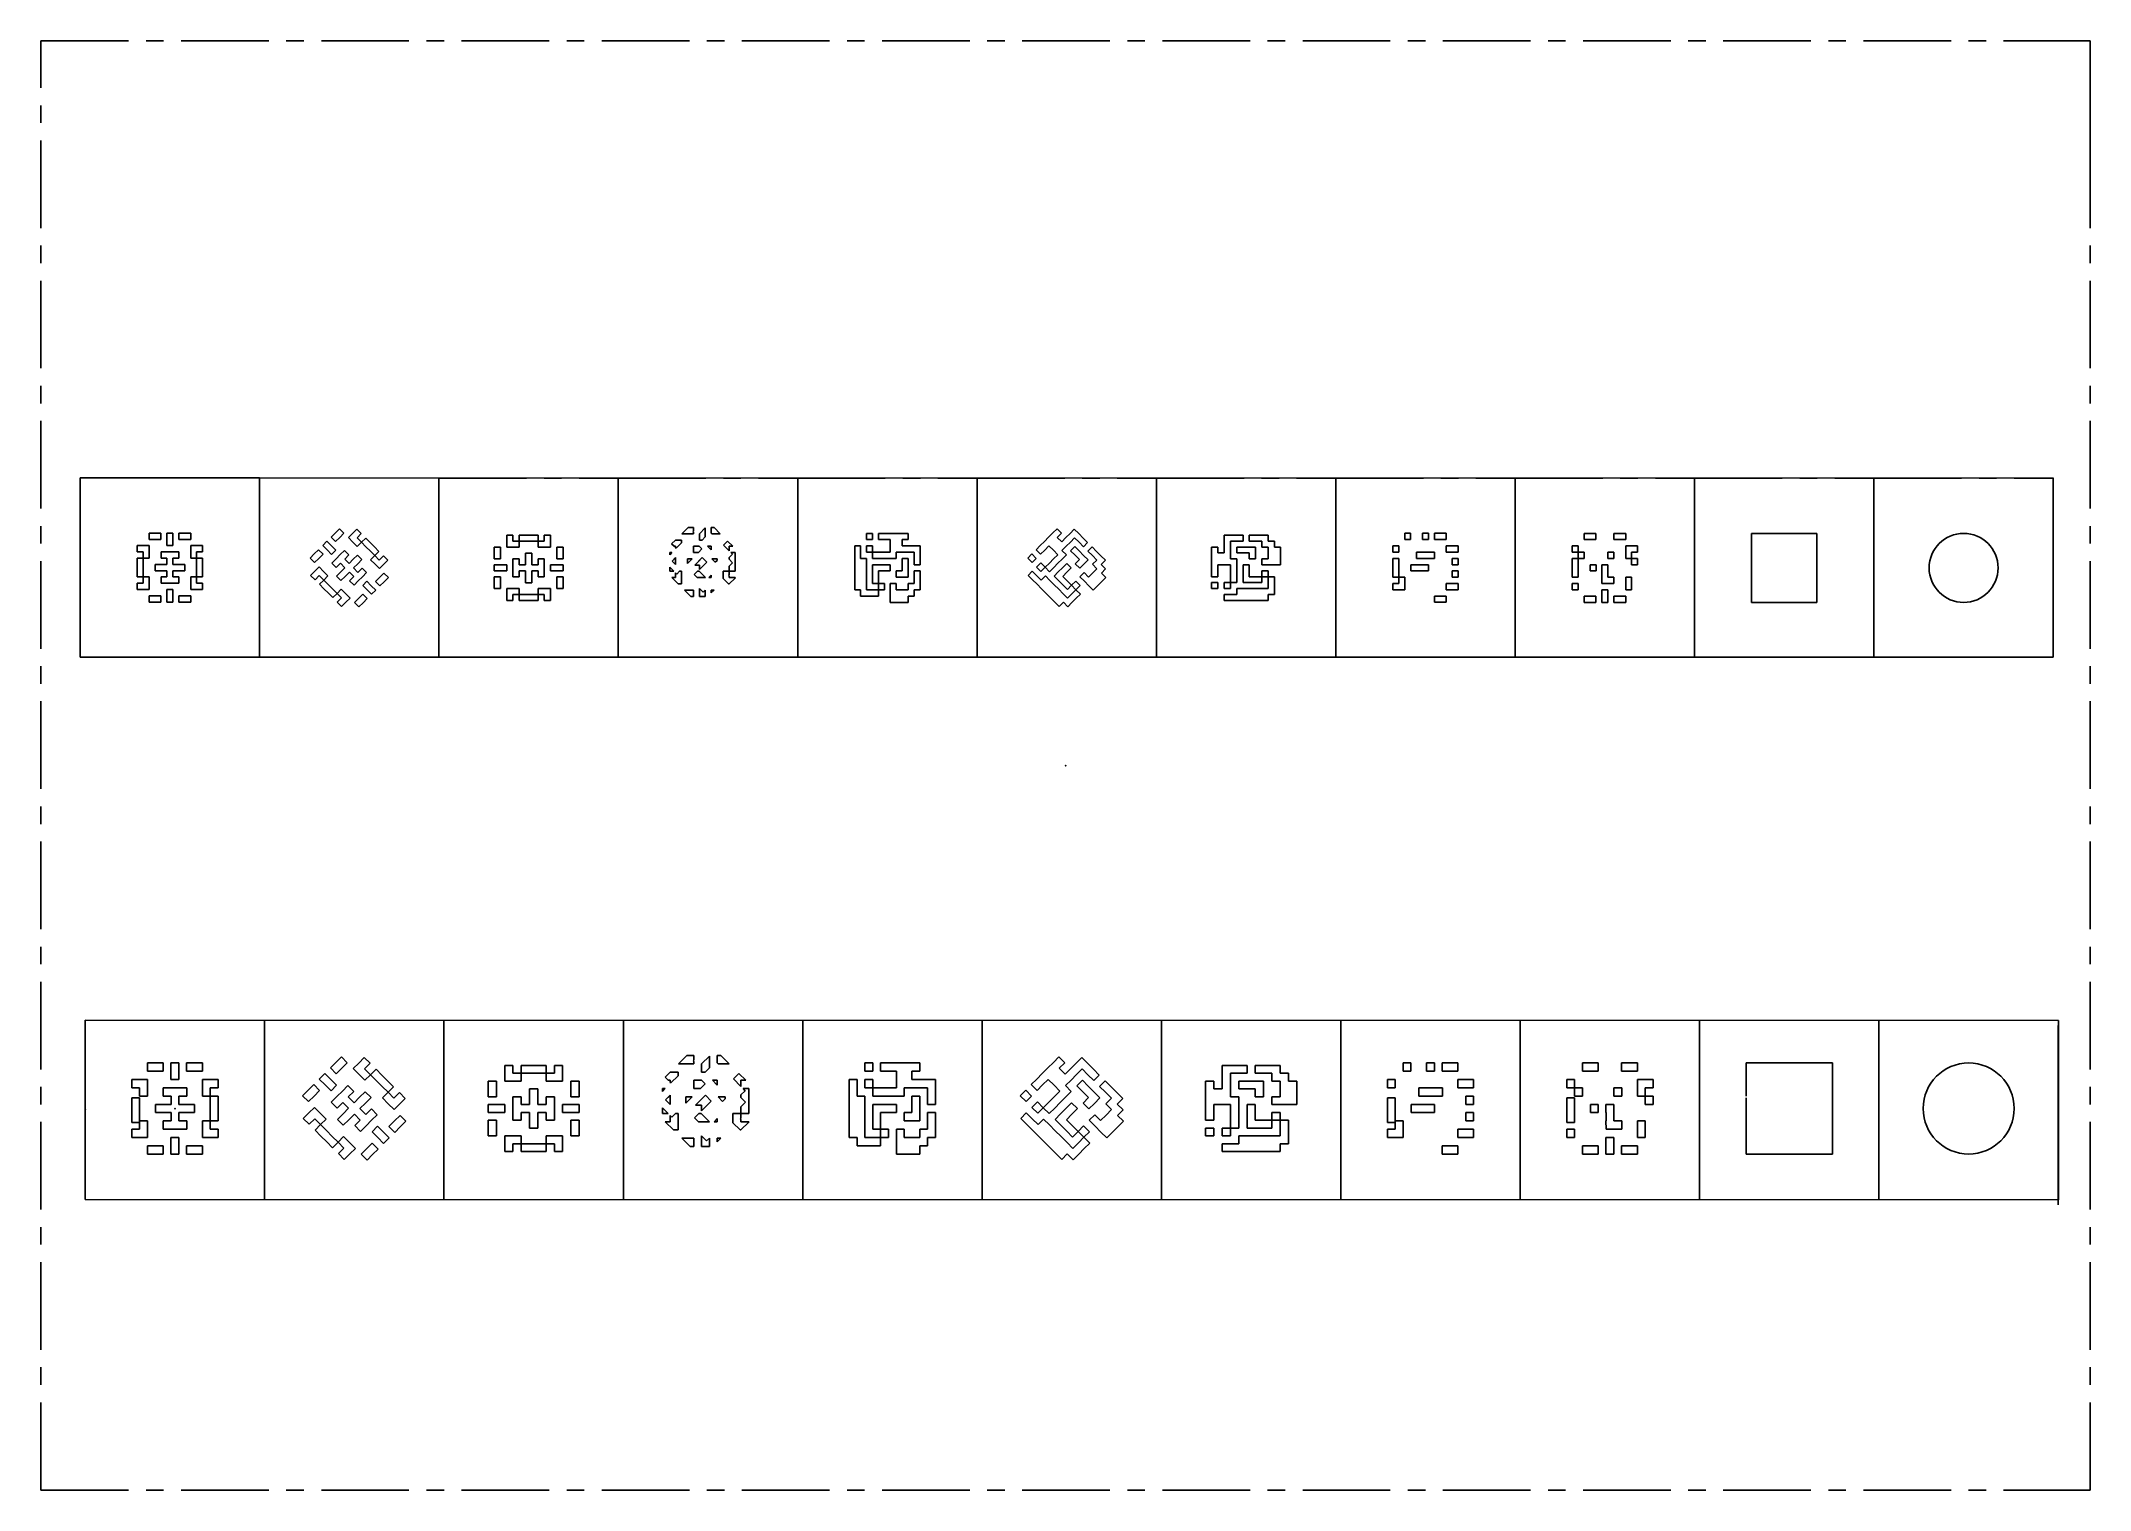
# Model space of a CAD drawing. Header units: millimetres. Extents: x -148 to 148, y -105 to 105.
import ezdxf

# ---------------------------------------------------------------- set-up
doc = ezdxf.new("R2010")
doc.units = ezdxf.units.MM
doc.header["$PDSIZE"] = -1
doc.linetypes.add('CENTERX2', pattern=[20.32, 12.7, -2.54, 2.54, -2.54])

msp = doc.modelspace()

# ---------------------------------------------------------------- linework, layer by layer
at = {"color": 7, "linetype": 'CENTERX2'}
for p, q in [((-148.5, -105), (-148.5, 105)), ((-148.5, 105), (148.5, 105)), ((148.5, -105), (148.5, 105)), ((-90.82, 41.64), (-64.82, 41.64)), ((-90.82, 15.68), (-90.82, 41.64)), ((-64.82, 41.64), (-38.82, 41.64)), ((-38.82, 41.64), (-12.82, 41.64)), ((-38.82, 15.68), (-38.82, 41.64)), ((-12.82, 41.64), (13.18, 41.64)), ((-12.82, 15.68), (-12.82, 41.64)), ((13.18, 15.68), (13.18, 41.68)), ((13.18, 41.64), (39.18, 41.64)), ((39.18, 15.68), (39.18, 41.68)), ((39.18, 41.64), (65.18, 41.64)), ((65.18, 41.64), (91.18, 41.64)), ((65.18, 15.68), (65.18, 41.64)), ((91.18, 41.64), (117.18, 41.64)), ((91.18, 15.68), (91.18, 41.64)), ((117.18, 41.64), (143.18, 41.64)), ((117.18, 15.68), (117.18, 41.64)), ((-64.82, 15.68), (-38.82, 15.68)), ((-148.5, -105), (-148.5, -79)), ((-148.5, -105), (148.5, -105)), ((-148.5, -105), (-122.5, -105))]:
    msp.add_line(p, q, dxfattribs=at)
at = {"color": 7, "linetype": 'Continuous'}
for p, q in [((148.5, 104.88), (148.5, 78.88)), ((-124.92, 41.68), (-142.82, 41.68)), ((-142.82, 41.68), (-142.82, 15.68)), ((-116.82, 41.68), (-142.82, 41.68)), ((-116.82, 41.68), (137.5, 41.64)), ((-116.82, 41.68), (-116.82, 15.68)), ((-90.82, 41.68), (-90.82, 15.68)), ((-64.82, 41.68), (-64.82, 15.68)), ((-38.82, 41.68), (-38.82, 15.68)), ((-12.82, 41.68), (-12.82, 15.68)), ((13.18, 41.68), (13.18, 15.68)), ((39.18, 41.68), (39.18, 15.68)), ((65.18, 41.68), (65.18, 15.68)), ((91.18, 41.68), (91.18, 15.68)), ((117.18, 41.68), (117.18, 15.68)), ((137.5, 41.64), (143.18, 41.64)), ((143.18, 41.68), (143.18, 15.68)), ((-132.83, 33.68), (-132.83, 32.77)), ((-132.83, 33.68), (-131.97, 33.68)), ((-132.83, 32.77), (-131.97, 32.77)), ((-131.97, 33.68), (-131.11, 33.68)), ((-131.97, 32.77), (-131.11, 32.77)), ((-131.11, 33.68), (-131.11, 32.77)), ((-130.25, 33.68), (-129.39, 33.68)), ((-130.25, 33.68), (-130.25, 32.77)), ((-130.25, 32.77), (-130.25, 31.86)), ((-129.39, 33.68), (-129.39, 32.77)), ((-129.39, 32.77), (-129.39, 31.86)), ((-128.53, 33.68), (-128.53, 32.77)), ((-128.53, 33.68), (-127.67, 33.68)), ((-128.53, 32.77), (-127.67, 32.77)), ((-127.67, 33.68), (-126.8, 33.68)), ((-127.67, 32.77), (-126.8, 32.77)), ((-126.8, 33.68), (-126.8, 32.77)), ((-106.44, 33.1), (-105.83, 33.7)), ((-106.44, 33.1), (-105.8, 32.45)), ((-105.83, 33.7), (-105.22, 34.31)), ((-105.8, 32.45), (-105.19, 33.06)), ((-105.22, 34.31), (-104.58, 33.67)), ((-105.19, 33.06), (-104.58, 33.67)), ((-103.94, 33.03), (-103.33, 33.64)), ((-103.94, 33.03), (-103.29, 32.39)), ((-103.33, 33.64), (-102.72, 34.25)), ((-102.72, 34.25), (-102.08, 33.6)), ((-102.69, 32.99), (-102.08, 33.6)), ((-102.69, 32.99), (-102.04, 32.35)), ((-102.04, 32.35), (-101.43, 32.96)), ((-101.43, 32.96), (-100.79, 32.32)), ((-81, 32.52), (-81, 33.38)), ((-81, 33.38), (-80.09, 33.38)), ((-80.09, 32.52), (-80.09, 33.38)), ((-79.18, 32.52), (-79.18, 33.38)), ((-79.18, 33.38), (-78.27, 33.38)), ((-78.27, 33.38), (-77.36, 33.38)), ((-77.36, 33.38), (-76.45, 33.38)), ((-76.45, 32.52), (-76.45, 33.38)), ((-75.55, 32.52), (-75.55, 33.38)), ((-75.55, 33.38), (-74.64, 33.38)), ((-74.64, 32.52), (-74.64, 33.38)), ((-57.09, 32.12), (-56.53, 32.68)), ((-57.09, 32.12), (-56.53, 32.68)), ((-57.09, 32.12), (-56.53, 32.68)), ((-56.53, 32.68), (-55.65, 32.68)), ((-55.65, 32.68), (-55.65, 32.27)), ((-55.65, 32.68), (-55.65, 32.27)), ((-54.71, 34.5), (-55.62, 33.59)), ((-55.62, 33.59), (-54.71, 34.5)), ((-55.62, 33.59), (-54.33, 33.59)), ((-53.93, 34.5), (-54.71, 34.5)), ((-54.33, 33.59), (-53.93, 33.59)), ((-53.93, 34), (-54.01, 33.92)), ((-54.01, 33.92), (-53.93, 34)), ((-53.93, 33.84), (-54.01, 33.92)), ((-53.93, 34), (-53.93, 34.5)), ((-53.93, 34.5), (-53.93, 34)), ((-53.93, 33.59), (-53.93, 33.84)), ((-53.93, 33.84), (-53.93, 33.59)), ((-53.07, 33.57), (-52.21, 34.43)), ((-53.07, 33.57), (-52.21, 34.43)), ((-53.07, 32.68), (-53.07, 33.57)), ((-53.07, 32.68), (-53.07, 33.57)), ((-52.67, 32.68), (-53.07, 32.68)), ((-52.21, 33.15), (-52.67, 32.68)), ((-52.21, 33.15), (-52.67, 32.68)), ((-52.21, 34.43), (-52.21, 33.15)), ((-51.35, 34.5), (-51.35, 33.69)), ((-50.94, 34.5), (-51.35, 34.5)), ((-51.35, 34.5), (-50.94, 34.5)), ((-51.35, 33.69), (-51.35, 34.5)), ((-51.35, 33.69), (-51.25, 33.59)), ((-50.04, 33.59), (-51.25, 33.59)), ((-51.25, 33.59), (-50.04, 33.59)), ((-50.04, 33.59), (-50.94, 34.5)), ((-28.83, 33.64), (-28.83, 32.73)), ((-28.83, 33.64), (-27.97, 33.64)), ((-28.83, 32.73), (-27.97, 32.73)), ((-27.97, 33.64), (-27.97, 32.73)), ((-27.11, 33.64), (-27.11, 32.73)), ((-27.11, 33.64), (-26.25, 33.64)), ((-27.11, 32.73), (-26.25, 32.73)), ((-26.25, 33.64), (-25.39, 33.64)), ((-26.25, 32.73), (-25.39, 32.73)), ((-25.39, 33.64), (-24.53, 33.64)), ((-25.39, 32.73), (-25.39, 31.82)), ((-24.53, 33.64), (-23.67, 33.64)), ((-23.67, 33.64), (-22.8, 33.64)), ((-23.67, 32.73), (-23.67, 31.82)), ((-23.67, 32.73), (-22.8, 32.73)), ((-22.8, 33.64), (-22.8, 32.73)), ((-3.05, 32.48), (-2.44, 33.09)), ((-2.44, 33.09), (-1.83, 33.7)), ((-1.83, 33.7), (-1.22, 34.31)), ((-1.22, 34.31), (-0.58, 33.67)), ((-1.19, 33.06), (-0.58, 33.67)), ((-1.19, 33.06), (-0.55, 32.41)), ((-0.55, 32.41), (0.06, 33.02)), ((0.06, 33.02), (0.67, 33.63)), ((0.67, 33.63), (1.28, 34.24)), ((0.71, 32.38), (1.31, 32.99)), ((1.28, 34.24), (1.92, 33.6)), ((1.31, 32.99), (1.96, 32.35)), ((1.92, 33.6), (2.57, 32.95)), ((2.57, 32.95), (3.21, 32.31)), ((23, 33.38), (23.91, 33.38)), ((23, 32.52), (23, 33.38)), ((23.91, 33.38), (24.82, 33.38)), ((24.82, 33.38), (25.73, 33.38)), ((25.73, 32.52), (25.73, 33.38)), ((26.64, 33.38), (27.55, 33.38)), ((26.64, 32.52), (26.64, 33.38)), ((27.55, 33.38), (28.45, 33.38)), ((28.45, 33.38), (29.36, 33.38)), ((29.36, 32.52), (29.36, 33.38)), ((49.17, 33.65), (49.17, 32.74)), ((49.17, 33.65), (50.03, 33.65)), ((49.17, 32.74), (50.03, 32.74)), ((50.03, 33.65), (50.03, 32.74)), ((51.75, 33.65), (52.61, 33.65)), ((51.75, 33.65), (51.75, 32.74)), ((51.75, 32.74), (52.61, 32.74)), ((52.61, 33.65), (52.61, 32.74)), ((53.47, 33.65), (54.33, 33.65)), ((53.47, 33.65), (53.47, 32.74)), ((53.47, 32.74), (54.33, 32.74)), ((54.33, 33.65), (55.2, 33.65)), ((54.33, 32.74), (55.2, 32.74)), ((55.2, 33.65), (55.2, 32.74)), ((75.17, 33.64), (76.03, 33.64)), ((75.17, 33.64), (75.17, 32.73)), ((75.17, 32.73), (76.03, 32.73)), ((76.03, 33.64), (76.89, 33.64)), ((76.03, 32.73), (76.89, 32.73)), ((76.89, 33.64), (76.89, 32.73)), ((79.47, 33.64), (79.47, 32.73)), ((79.47, 33.64), (80.33, 33.64)), ((79.47, 32.73), (80.33, 32.73)), ((80.33, 33.64), (81.2, 33.64)), ((80.33, 32.73), (81.2, 32.73)), ((81.2, 33.64), (81.2, 32.73)), ((99.45, 33.64), (99.45, 32.73)), ((99.45, 33.64), (100.31, 33.64)), ((99.45, 32.73), (99.45, 31.82)), ((100.31, 33.64), (101.17, 33.64)), ((101.17, 33.64), (102.03, 33.64)), ((102.03, 33.64), (102.89, 33.64)), ((102.89, 33.64), (103.75, 33.64)), ((103.75, 33.64), (104.61, 33.64)), ((104.61, 33.64), (105.47, 33.64)), ((105.47, 33.64), (106.33, 33.64)), ((106.33, 33.64), (107.2, 33.64)), ((107.2, 33.64), (108.06, 33.64)), ((108.06, 33.64), (108.92, 33.64)), ((108.92, 33.64), (108.92, 32.73)), ((108.92, 32.73), (108.92, 31.82)), ((-134.55, 31.86), (-133.69, 31.86)), ((-134.55, 31.86), (-134.55, 30.95)), ((-134.55, 30.95), (-133.69, 30.95)), ((-134.55, 30.04), (-133.69, 30.04)), ((-134.55, 30.04), (-134.55, 29.13)), ((-133.69, 31.86), (-132.83, 31.86)), ((-133.69, 30.95), (-133.69, 30.04)), ((-133.69, 30.04), (-133.69, 29.13)), ((-133.69, 30.04), (-132.83, 30.04)), ((-132.83, 31.86), (-132.83, 30.95)), ((-132.83, 30.95), (-132.83, 30.04)), ((-131.1, 30.95), (-131.1, 30.04)), ((-131.1, 30.95), (-130.24, 30.95)), ((-131.1, 30.04), (-130.24, 30.04)), ((-130.25, 31.86), (-129.39, 31.86)), ((-130.24, 30.95), (-129.38, 30.95)), ((-130.24, 30.04), (-130.24, 29.13)), ((-129.38, 30.95), (-128.52, 30.95)), ((-129.38, 30.04), (-128.52, 30.04)), ((-129.38, 30.04), (-129.38, 29.13)), ((-128.52, 30.95), (-128.52, 30.04)), ((-126.8, 31.86), (-126.8, 30.95)), ((-126.8, 31.86), (-125.94, 31.86)), ((-126.8, 30.95), (-126.8, 30.04)), ((-126.8, 30.04), (-125.94, 30.04)), ((-125.94, 31.86), (-125.08, 31.86)), ((-125.94, 30.95), (-125.94, 30.04)), ((-125.94, 30.95), (-125.08, 30.95)), ((-125.94, 30.04), (-125.08, 30.04)), ((-125.94, 30.04), (-125.94, 29.13)), ((-125.08, 31.86), (-125.08, 30.95)), ((-125.08, 30.04), (-125.08, 29.13)), ((-109.48, 30.05), (-108.88, 30.66)), ((-109.48, 30.05), (-108.84, 29.41)), ((-108.88, 30.66), (-108.27, 31.27)), ((-108.84, 29.41), (-108.23, 30.02)), ((-108.27, 31.27), (-107.62, 30.63)), ((-108.23, 30.02), (-107.62, 30.63)), ((-107.66, 31.88), (-107.05, 32.49)), ((-107.66, 31.88), (-107.01, 31.24)), ((-107.05, 32.49), (-106.41, 31.84)), ((-107.01, 31.24), (-106.37, 30.59)), ((-106.41, 31.84), (-105.76, 31.2)), ((-106.37, 30.59), (-105.76, 31.2)), ((-106.34, 29.34), (-105.73, 29.95)), ((-105.73, 29.95), (-105.12, 30.56)), ((-105.12, 30.56), (-104.51, 31.17)), ((-104.51, 31.17), (-103.87, 30.52)), ((-104.48, 29.92), (-103.87, 30.52)), ((-104.48, 29.92), (-103.83, 29.27)), ((-103.83, 29.27), (-103.23, 29.88)), ((-103.29, 32.39), (-102.65, 31.74)), ((-103.23, 29.88), (-102.62, 30.49)), ((-102.65, 31.74), (-102.04, 32.35)), ((-102.62, 30.49), (-101.97, 29.85)), ((-102.58, 29.24), (-101.97, 29.85)), ((-102.04, 32.35), (-101.4, 31.71)), ((-101.4, 31.71), (-100.76, 31.07)), ((-100.79, 32.32), (-100.15, 31.67)), ((-100.76, 31.07), (-100.11, 30.42)), ((-100.72, 29.81), (-100.11, 30.42)), ((-100.72, 29.81), (-100.08, 29.17)), ((-100.15, 31.67), (-99.51, 31.03)), ((-100.11, 30.42), (-99.51, 31.03)), ((-100.11, 30.42), (-99.47, 29.78)), ((-99.47, 29.78), (-98.86, 30.39)), ((-98.86, 30.39), (-98.22, 29.75)), ((-98.83, 29.14), (-98.22, 29.75)), ((-82.82, 30.79), (-82.82, 31.66)), ((-82.82, 31.66), (-81.91, 31.66)), ((-82.82, 29.93), (-82.82, 30.79)), ((-82.82, 29.93), (-81.91, 29.93)), ((-81.91, 30.79), (-81.91, 31.66)), ((-81.91, 29.93), (-81.91, 30.79)), ((-81, 31.66), (-81, 32.52)), ((-81, 31.66), (-80.09, 31.66)), ((-80.09, 32.52), (-79.18, 32.52)), ((-80.09, 31.66), (-79.18, 31.66)), ((-80.09, 29.93), (-79.18, 29.93)), ((-80.09, 29.07), (-80.09, 29.93)), ((-79.18, 32.52), (-78.27, 32.52)), ((-79.18, 31.66), (-79.18, 32.52)), ((-79.18, 29.07), (-79.18, 29.93)), ((-78.27, 32.52), (-77.36, 32.52)), ((-78.27, 29.93), (-78.27, 30.79)), ((-78.27, 30.79), (-77.36, 30.79)), ((-78.27, 29.07), (-78.27, 29.93)), ((-77.36, 32.52), (-76.45, 32.52)), ((-77.36, 29.93), (-77.36, 30.79)), ((-77.36, 29.07), (-77.36, 29.93)), ((-76.45, 32.52), (-75.55, 32.52)), ((-76.45, 31.66), (-76.45, 32.52)), ((-76.45, 31.66), (-75.55, 31.66)), ((-76.45, 29.93), (-75.55, 29.93)), ((-76.45, 29.07), (-76.45, 29.93)), ((-75.55, 31.66), (-74.64, 31.66)), ((-75.55, 29.07), (-75.55, 29.93)), ((-74.64, 31.66), (-74.64, 32.52)), ((-73.73, 30.79), (-73.73, 31.66)), ((-73.73, 31.66), (-72.82, 31.66)), ((-73.73, 29.93), (-73.73, 30.79)), ((-73.73, 29.93), (-72.82, 29.93)), ((-72.82, 30.79), (-72.82, 31.66)), ((-72.82, 29.93), (-72.82, 30.79)), ((-57.37, 30.55), (-57.37, 30.86)), ((-57.06, 30.86), (-57.37, 30.55)), ((-57.37, 30.86), (-57.06, 30.86)), ((-57.37, 30.86), (-57.06, 30.86)), ((-57.37, 30.55), (-57.37, 30.86)), ((-56.74, 31.77), (-57.09, 32.12)), ((-57.02, 29.62), (-56.51, 30.13)), ((-57.02, 29.62), (-56.53, 30.11)), ((-56.51, 31.77), (-56.74, 31.77)), ((-56.51, 31.77), (-56.74, 31.77)), ((-56.51, 31.55), (-56.51, 31.77)), ((-56.44, 31.48), (-56.51, 31.55)), ((-56.44, 31.48), (-56.51, 31.55)), ((-56.51, 30.13), (-56.51, 29.11)), ((-56.51, 30.13), (-56.51, 29.11)), ((-55.65, 32.27), (-56.44, 31.48)), ((-54.79, 29.28), (-54.79, 29.96)), ((-54.79, 29.96), (-54.11, 29.96)), ((-54.11, 29.96), (-54.79, 29.28)), ((-54.79, 29.96), (-54.11, 29.96)), ((-54.79, 29.28), (-54.79, 29.96)), ((-53.93, 31.77), (-53.09, 31.77)), ((-53.93, 31.77), (-53.09, 31.77)), ((-53.93, 30.86), (-53.93, 31.77)), ((-53.93, 30.86), (-53.93, 31.77)), ((-53.2, 30.86), (-53.93, 30.86)), ((-53.74, 29.05), (-52.66, 30.13)), ((-52.66, 30.13), (-53.26, 29.52)), ((-52.69, 31.38), (-53.2, 30.86)), ((-52.69, 31.38), (-53.2, 30.86)), ((-53.09, 31.77), (-52.69, 31.38)), ((-52.01, 29.48), (-52.66, 30.13)), ((-51.35, 31.25), (-51.87, 31.77)), ((-51.35, 31.77), (-51.87, 31.77)), ((-51.87, 31.77), (-51.35, 31.25)), ((-51.87, 31.77), (-51.35, 31.77)), ((-51.35, 31.25), (-51.35, 31.77)), ((-50.76, 29.45), (-51.27, 29.96)), ((-51.27, 29.96), (-50.49, 29.96)), ((-51.27, 29.96), (-50.49, 29.96)), ((-51.27, 29.96), (-50.49, 29.96)), ((-50.49, 29.73), (-50.76, 29.45)), ((-50.49, 29.73), (-50.76, 29.45)), ((-50.49, 29.96), (-50.49, 29.73)), ((-49.58, 31.92), (-48.97, 32.53)), ((-49.58, 31.92), (-48.97, 32.53)), ((-48.76, 31.11), (-49.58, 31.92)), ((-48.97, 32.53), (-48.22, 31.77)), ((-48.97, 32.53), (-48.22, 31.77)), ((-48.22, 31.77), (-48.76, 31.77)), ((-48.76, 31.77), (-48.76, 31.11)), ((-48.76, 31.77), (-48.76, 31.11)), ((-48.29, 30.63), (-48.76, 30.16)), ((-48.76, 30.16), (-48.76, 29.89)), ((-48.76, 29.89), (-48.76, 30.16)), ((-48.76, 29.89), (-48.26, 29.38)), ((-48.06, 30.86), (-48.52, 30.86)), ((-48.29, 30.63), (-48.52, 30.86)), ((-48.52, 30.86), (-47.9, 30.86)), ((-48.52, 30.86), (-48.29, 30.63)), ((-47.9, 30.86), (-48.06, 30.86)), ((-47.9, 28.14), (-47.9, 30.86)), ((-30.55, 31.82), (-29.69, 31.82)), ((-30.55, 31.82), (-30.55, 30.91)), ((-30.55, 30.91), (-30.55, 30.01)), ((-30.55, 30.01), (-30.55, 29.1)), ((-29.69, 31.82), (-29.69, 30.91)), ((-29.69, 30.91), (-29.69, 30.01)), ((-29.69, 30.01), (-28.83, 30.01)), ((-28.83, 31.82), (-27.97, 31.82)), ((-28.83, 31.82), (-28.83, 30.91)), ((-28.83, 30.91), (-27.97, 30.91)), ((-28.83, 30.01), (-28.83, 29.1)), ((-27.97, 31.82), (-27.97, 30.91)), ((-27.97, 30.91), (-27.11, 30.91)), ((-27.97, 30.91), (-27.97, 30.01)), ((-27.97, 30.01), (-27.11, 30.01)), ((-27.11, 30.91), (-26.25, 30.91)), ((-27.11, 30.01), (-26.25, 30.01)), ((-26.25, 30.91), (-25.39, 30.91)), ((-26.25, 30.01), (-25.39, 30.01)), ((-25.39, 31.82), (-25.39, 30.91)), ((-25.39, 30.01), (-24.53, 30.01)), ((-24.53, 30.91), (-23.67, 30.91)), ((-24.53, 30.91), (-24.53, 30.01)), ((-23.67, 31.82), (-22.8, 31.82)), ((-23.67, 30.91), (-22.8, 30.91)), ((-23.67, 30.01), (-22.8, 30.01)), ((-23.67, 30.01), (-23.67, 29.1)), ((-22.8, 31.82), (-21.94, 31.82)), ((-22.8, 30.91), (-21.94, 30.91)), ((-22.8, 30.01), (-22.8, 29.1)), ((-21.94, 31.82), (-21.08, 31.82)), ((-21.94, 30.91), (-21.94, 30.01)), ((-21.94, 30.01), (-21.94, 29.1)), ((-21.08, 31.82), (-21.08, 30.91)), ((-21.08, 30.91), (-21.08, 30.01)), ((-21.08, 30.01), (-21.08, 29.1)), ((-5.48, 30.05), (-4.88, 30.66)), ((-5.48, 30.05), (-4.84, 29.4)), ((-4.88, 30.66), (-4.23, 30.01)), ((-4.84, 29.4), (-4.23, 30.01)), ((-4.27, 31.26), (-3.66, 31.87)), ((-4.27, 31.26), (-3.62, 30.62)), ((-3.66, 31.87), (-3.05, 32.48)), ((-3.62, 30.62), (-3.01, 31.23)), ((-3.01, 31.23), (-2.41, 31.84)), ((-2.41, 31.84), (-1.76, 31.2)), ((-2.34, 29.34), (-1.73, 29.94)), ((-1.76, 31.2), (-1.12, 30.55)), ((-1.73, 29.94), (-1.12, 30.55)), ((-1.09, 29.3), (-0.48, 29.91)), ((-0.51, 31.16), (0.1, 31.77)), ((-0.51, 31.16), (0.13, 30.52)), ((-0.48, 29.91), (0.13, 30.52)), ((0.1, 31.77), (0.71, 32.38)), ((0.74, 31.13), (1.35, 31.74)), ((0.74, 31.13), (1.38, 30.49)), ((1.35, 31.74), (1.99, 31.09)), ((1.38, 30.49), (2.03, 29.84)), ((1.42, 29.23), (2.03, 29.84)), ((1.96, 32.35), (2.6, 31.7)), ((1.99, 31.09), (2.63, 30.45)), ((2.6, 31.7), (3.21, 32.31)), ((2.63, 30.45), (3.28, 29.81)), ((2.67, 29.2), (3.28, 29.81)), ((3.24, 31.06), (3.85, 31.67)), ((3.24, 31.06), (3.89, 30.42)), ((3.85, 31.67), (4.49, 31.03)), ((3.89, 30.42), (4.53, 29.77)), ((3.92, 29.17), (4.53, 29.77)), ((4.49, 31.03), (5.14, 30.38)), ((5.14, 30.38), (5.78, 29.74)), ((5.17, 29.13), (5.78, 29.74)), ((21.18, 30.8), (21.18, 31.66)), ((21.18, 31.66), (22.09, 31.66)), ((21.18, 29.94), (21.18, 30.8)), ((21.18, 29.08), (21.18, 29.94)), ((22.09, 30.8), (22.09, 31.66)), ((22.09, 30.8), (23, 30.8)), ((23, 31.66), (23, 32.52)), ((23, 30.8), (23, 31.66)), ((23.91, 31.66), (23.91, 32.52)), ((23.91, 32.52), (24.82, 32.52)), ((23.91, 30.8), (23.91, 31.66)), ((23.91, 29.94), (23.91, 30.8)), ((23.91, 29.94), (24.82, 29.94)), ((24.82, 32.52), (25.73, 32.52)), ((24.82, 30.8), (24.82, 31.66)), ((24.82, 31.66), (25.73, 31.66)), ((24.82, 30.8), (25.73, 30.8)), ((24.82, 29.08), (24.82, 29.94)), ((25.73, 31.66), (26.64, 31.66)), ((25.73, 30.8), (26.64, 30.8)), ((26.64, 32.52), (27.55, 32.52)), ((26.64, 31.66), (27.55, 31.66)), ((26.64, 29.94), (26.64, 30.8)), ((26.64, 29.94), (27.55, 29.94)), ((27.55, 32.52), (28.45, 32.52)), ((27.55, 30.8), (27.55, 31.66)), ((27.55, 29.94), (27.55, 30.8)), ((28.45, 31.66), (28.45, 32.52)), ((28.45, 31.66), (29.36, 31.66)), ((28.45, 29.94), (29.36, 29.94)), ((28.45, 29.08), (28.45, 29.94)), ((29.36, 32.52), (30.27, 32.52)), ((29.36, 30.8), (29.36, 31.66)), ((29.36, 29.94), (29.36, 30.8)), ((30.27, 31.66), (30.27, 32.52)), ((30.27, 31.66), (31.18, 31.66)), ((31.18, 30.8), (31.18, 31.66)), ((31.18, 29.94), (31.18, 30.8)), ((31.18, 29.08), (31.18, 29.94)), ((47.45, 31.83), (47.45, 30.92)), ((47.45, 31.83), (48.31, 31.83)), ((47.45, 30.92), (48.31, 30.92)), ((47.45, 30.01), (48.31, 30.01)), ((47.45, 30.01), (47.45, 29.1)), ((48.31, 31.83), (48.31, 30.92)), ((48.31, 30.01), (48.31, 29.1)), ((50.9, 30.92), (51.76, 30.92)), ((50.9, 30.92), (50.9, 30.01)), ((50.9, 30.01), (51.76, 30.01)), ((51.75, 30.01), (52.61, 30.01)), ((51.76, 30.92), (52.62, 30.92)), ((52.61, 30.01), (53.47, 30.01)), ((52.62, 30.92), (53.48, 30.92)), ((52.62, 30.01), (53.48, 30.01)), ((53.48, 30.92), (53.48, 30.01)), ((55.2, 31.83), (56.06, 31.83)), ((55.2, 31.83), (55.2, 30.92)), ((55.2, 30.92), (56.06, 30.92)), ((56.06, 31.83), (56.92, 31.83)), ((56.06, 30.92), (56.92, 30.92)), ((56.06, 30.01), (56.92, 30.01)), ((56.06, 30.01), (56.06, 29.1)), ((56.92, 31.83), (56.92, 30.92)), ((56.92, 30.01), (56.92, 29.1)), ((73.45, 31.82), (74.31, 31.82)), ((73.45, 31.82), (73.45, 30.91)), ((73.45, 30.91), (74.31, 30.91)), ((73.45, 30.01), (73.45, 29.1)), ((73.45, 30.01), (74.31, 30.01)), ((74.31, 31.82), (74.31, 30.91)), ((74.31, 30.91), (75.17, 30.91)), ((74.31, 30.91), (74.31, 30.01)), ((74.31, 30.01), (75.17, 30.01)), ((74.31, 30.01), (74.31, 29.1)), ((75.17, 30.91), (75.17, 30.01)), ((78.62, 30.91), (79.48, 30.91)), ((78.62, 30.91), (78.62, 30.01)), ((78.62, 30.01), (79.48, 30.01)), ((79.48, 30.91), (79.48, 30.01)), ((81.2, 31.82), (81.2, 30.91)), ((81.2, 31.82), (82.06, 31.82)), ((81.2, 30.91), (81.2, 30.01)), ((81.2, 30.01), (82.06, 30.01)), ((82.06, 31.82), (82.92, 31.82)), ((82.06, 30.91), (82.92, 30.91)), ((82.06, 30.91), (82.06, 30.01)), ((82.06, 30.01), (82.06, 29.1)), ((82.06, 30.01), (82.92, 30.01)), ((82.92, 31.82), (82.92, 30.91)), ((82.92, 30.01), (82.92, 29.1)), ((99.45, 31.82), (99.45, 30.91)), ((99.45, 30.91), (99.45, 30.01)), ((99.45, 30.01), (99.45, 29.1)), ((108.92, 31.82), (108.92, 30.91)), ((108.92, 30.91), (108.92, 30.01)), ((108.92, 30.01), (108.92, 29.1)), ((-134.55, 29.13), (-134.55, 28.23)), ((-134.55, 28.23), (-134.55, 27.32)), ((-134.55, 27.32), (-133.69, 27.32)), ((-133.69, 29.13), (-133.69, 28.23)), ((-133.69, 28.23), (-133.69, 27.32)), ((-133.69, 27.32), (-133.69, 26.41)), ((-133.69, 27.32), (-132.83, 27.32)), ((-132.83, 27.32), (-132.83, 26.41)), ((-131.96, 29.13), (-131.1, 29.13)), ((-131.96, 29.13), (-131.96, 28.23)), ((-131.96, 28.23), (-131.1, 28.23)), ((-131.1, 29.13), (-130.24, 29.13)), ((-131.1, 28.23), (-130.24, 28.23)), ((-131.1, 27.32), (-130.24, 27.32)), ((-131.1, 27.32), (-131.1, 26.41)), ((-130.24, 28.23), (-130.24, 27.32)), ((-129.38, 29.13), (-128.52, 29.13)), ((-129.38, 28.23), (-128.52, 28.23)), ((-129.38, 28.23), (-129.38, 27.32)), ((-129.38, 27.32), (-128.52, 27.32)), ((-128.52, 29.13), (-127.66, 29.13)), ((-128.52, 28.23), (-127.66, 28.23)), ((-128.52, 27.32), (-128.52, 26.41)), ((-127.66, 29.13), (-127.66, 28.23)), ((-126.8, 27.32), (-126.8, 26.41)), ((-126.8, 27.32), (-125.94, 27.32)), ((-125.94, 29.13), (-125.94, 28.23)), ((-125.94, 28.23), (-125.94, 27.32)), ((-125.94, 27.32), (-125.94, 26.41)), ((-125.94, 27.32), (-125.08, 27.32)), ((-125.09, 29.13), (-125.08, 29.13)), ((-125.09, 29.13), (-125.08, 29.13)), ((-125.08, 29.13), (-125.08, 28.23)), ((-125.08, 28.23), (-125.08, 27.32)), ((-109.42, 27.55), (-108.81, 28.16)), ((-109.42, 27.55), (-108.77, 26.91)), ((-108.81, 28.16), (-108.2, 28.77)), ((-108.77, 26.91), (-108.16, 27.52)), ((-108.2, 28.77), (-107.56, 28.12)), ((-108.16, 27.52), (-107.52, 26.87)), ((-108.13, 26.26), (-107.52, 26.87)), ((-107.56, 28.12), (-106.91, 27.48)), ((-107.52, 26.87), (-106.91, 27.48)), ((-107.52, 26.87), (-106.88, 26.23)), ((-106.34, 29.34), (-105.7, 28.7)), ((-105.7, 28.7), (-105.09, 29.31)), ((-105.66, 27.45), (-105.05, 28.06)), ((-105.66, 27.45), (-105.02, 26.8)), ((-105.09, 29.31), (-104.44, 28.66)), ((-105.05, 28.06), (-104.44, 28.66)), ((-105.02, 26.8), (-104.41, 27.41)), ((-104.41, 27.41), (-103.8, 28.02)), ((-103.8, 28.02), (-103.16, 27.38)), ((-103.77, 26.77), (-103.16, 27.38)), ((-103.77, 26.77), (-103.12, 26.13)), ((-103.19, 28.63), (-102.58, 29.24)), ((-103.19, 28.63), (-102.55, 27.99)), ((-103.12, 26.13), (-102.52, 26.74)), ((-102.55, 27.99), (-101.94, 28.6)), ((-102.52, 26.74), (-101.91, 27.34)), ((-101.94, 28.6), (-101.3, 27.95)), ((-101.91, 27.34), (-101.3, 27.95)), ((-100.08, 29.17), (-99.44, 28.53)), ((-100.01, 26.67), (-99.4, 27.28)), ((-99.44, 28.53), (-98.83, 29.14)), ((-99.4, 27.28), (-98.79, 27.89)), ((-98.79, 27.89), (-98.15, 27.24)), ((-98.76, 26.63), (-98.15, 27.24)), ((-82.82, 28.21), (-82.82, 29.07)), ((-82.82, 29.07), (-81.91, 29.07)), ((-82.82, 28.21), (-81.91, 28.21)), ((-82.82, 26.49), (-82.82, 27.35)), ((-82.82, 27.35), (-81.91, 27.35)), ((-81.91, 29.07), (-81, 29.07)), ((-81.91, 28.21), (-81, 28.21)), ((-81.91, 26.49), (-81.91, 27.35)), ((-81, 28.21), (-81, 29.07)), ((-80.09, 28.21), (-80.09, 29.07)), ((-80.09, 27.35), (-80.09, 28.21)), ((-80.09, 27.35), (-79.18, 27.35)), ((-79.18, 29.07), (-78.27, 29.07)), ((-79.18, 28.21), (-78.27, 28.21)), ((-79.18, 27.35), (-79.18, 28.21)), ((-78.27, 27.35), (-78.27, 28.21)), ((-78.27, 26.49), (-78.27, 27.35)), ((-77.36, 29.07), (-76.45, 29.07)), ((-77.36, 28.21), (-76.45, 28.21)), ((-77.36, 27.35), (-77.36, 28.21)), ((-77.36, 26.49), (-77.36, 27.35)), ((-76.45, 27.35), (-76.45, 28.21)), ((-76.45, 27.35), (-75.55, 27.35)), ((-75.55, 28.21), (-75.55, 29.07)), ((-75.55, 27.35), (-75.55, 28.21)), ((-74.64, 29.07), (-73.73, 29.07)), ((-74.64, 28.21), (-74.64, 29.07)), ((-74.64, 28.21), (-73.73, 28.21)), ((-73.73, 29.07), (-72.82, 29.07)), ((-73.73, 28.21), (-72.82, 28.21)), ((-73.73, 26.49), (-73.73, 27.35)), ((-73.73, 27.35), (-72.82, 27.35)), ((-72.82, 28.21), (-72.82, 29.07)), ((-72.82, 26.49), (-72.82, 27.35)), ((-57.37, 28.14), (-57.37, 28.76)), ((-57.37, 28.76), (-56.75, 28.14)), ((-57.37, 28.76), (-56.75, 28.14)), ((-57.37, 28.14), (-57.37, 28.76)), ((-56.75, 28.14), (-57.37, 28.14)), ((-56.15, 26.32), (-57.06, 27.23)), ((-57.06, 27.23), (-56.51, 27.23)), ((-57.06, 27.23), (-56.51, 27.23)), ((-56.51, 29.11), (-57.02, 29.62)), ((-56.51, 27.23), (-56.51, 27.9)), ((-56.51, 27.9), (-56.34, 27.73)), ((-56.51, 27.9), (-56.34, 27.73)), ((-56.51, 27.9), (-56.34, 27.73)), ((-56.34, 27.73), (-55.93, 28.14)), ((-55.93, 28.14), (-55.65, 28.14)), ((-55.93, 28.14), (-55.65, 28.14)), ((-55.65, 28.14), (-55.65, 26.32)), ((-53.84, 27.66), (-53.36, 28.14)), ((-53.84, 27.66), (-53.36, 28.14)), ((-53.41, 27.23), (-53.84, 27.66)), ((-53.26, 29.52), (-53.74, 29.05)), ((-53.74, 29.05), (-53.07, 29.05)), ((-53.07, 29.05), (-53.74, 29.05)), ((-52.19, 27.23), (-53.41, 27.23)), ((-52.19, 27.23), (-53.41, 27.23)), ((-53.36, 28.14), (-53.1, 28.14)), ((-53.36, 28.14), (-53.1, 28.14)), ((-53.1, 28.14), (-52.19, 27.23)), ((-52.01, 29.48), (-53.07, 28.42)), ((-53.07, 28.42), (-52.01, 29.48)), ((-53.07, 29.05), (-53.07, 28.42)), ((-51.7, 27.23), (-51.35, 27.58)), ((-51.35, 27.58), (-51.7, 27.23)), ((-51.35, 27.23), (-51.7, 27.23)), ((-51.7, 27.23), (-51.35, 27.23)), ((-51.35, 27.23), (-51.35, 27.58)), ((-49.63, 27.1), (-49.63, 28.14)), ((-49.63, 27.1), (-49.63, 28.14)), ((-49.63, 28.14), (-48.76, 28.14)), ((-49.63, 28.14), (-49.45, 28.14)), ((-48.85, 26.32), (-49.63, 27.1)), ((-49.45, 28.14), (-48.76, 28.14)), ((-48.76, 27.59), (-48.83, 27.52)), ((-48.76, 27.59), (-48.83, 27.52)), ((-48.83, 27.52), (-48.76, 27.45)), ((-48.26, 29.38), (-48.76, 28.87)), ((-48.76, 28.87), (-48.26, 29.38)), ((-48.76, 28.87), (-48.76, 28.14)), ((-48.76, 28.14), (-48.76, 27.59)), ((-47.9, 28.14), (-48.76, 28.14)), ((-48.76, 28.14), (-47.9, 28.14)), ((-48.76, 27.45), (-48.76, 27.23)), ((-48.76, 27.45), (-48.76, 27.23)), ((-48.76, 27.23), (-47.9, 27.23)), ((-47.9, 27.16), (-48.75, 26.32)), ((-47.9, 27.23), (-47.9, 27.16)), ((-47.9, 27.23), (-47.9, 27.16)), ((-30.55, 29.1), (-30.55, 28.19)), ((-30.55, 28.19), (-30.55, 27.28)), ((-30.55, 27.28), (-30.55, 26.37)), ((-28.83, 29.1), (-28.83, 28.19)), ((-28.83, 28.19), (-28.83, 27.28)), ((-28.83, 27.28), (-28.83, 26.37)), ((-27.97, 29.1), (-27.97, 28.19)), ((-27.97, 29.1), (-27.11, 29.1)), ((-27.97, 28.19), (-27.97, 27.28)), ((-27.97, 27.28), (-27.97, 26.37)), ((-27.11, 29.1), (-26.25, 29.1)), ((-27.11, 28.19), (-27.11, 27.28)), ((-27.11, 28.19), (-26.25, 28.19)), ((-27.11, 27.28), (-27.11, 26.37)), ((-26.25, 29.1), (-25.39, 29.1)), ((-26.25, 28.19), (-25.39, 28.19)), ((-25.39, 29.1), (-25.39, 28.19)), ((-24.53, 28.19), (-23.67, 28.19)), ((-24.53, 28.19), (-24.53, 27.28)), ((-24.53, 27.28), (-23.67, 27.28)), ((-23.67, 29.1), (-23.67, 28.19)), ((-23.67, 27.28), (-22.8, 27.28)), ((-22.8, 29.1), (-22.8, 28.19)), ((-22.8, 28.19), (-22.8, 27.28)), ((-21.94, 29.1), (-21.08, 29.1)), ((-21.94, 28.19), (-21.08, 28.19)), ((-21.94, 28.19), (-21.94, 27.28)), ((-21.94, 27.28), (-21.94, 26.37)), ((-21.08, 28.19), (-21.08, 27.28)), ((-21.08, 27.28), (-21.08, 26.37)), ((-5.42, 27.54), (-4.81, 28.15)), ((-5.42, 27.54), (-4.77, 26.9)), ((-4.81, 28.15), (-4.16, 27.51)), ((-4.77, 26.9), (-4.13, 26.26)), ((-4.2, 28.76), (-3.59, 29.37)), ((-4.2, 28.76), (-3.56, 28.12)), ((-4.16, 27.51), (-3.52, 26.87)), ((-3.59, 29.37), (-2.95, 28.73)), ((-3.56, 28.12), (-2.95, 28.73)), ((-3.52, 26.87), (-2.91, 27.48)), ((-2.95, 28.73), (-2.34, 29.34)), ((-2.95, 28.73), (-2.3, 28.08)), ((-2.91, 27.48), (-2.27, 26.83)), ((-2.3, 28.08), (-1.7, 28.69)), ((-2.27, 26.83), (-1.63, 26.19)), ((-1.7, 28.69), (-1.09, 29.3)), ((-1.66, 27.44), (-1.05, 28.05)), ((-1.66, 27.44), (-1.02, 26.8)), ((-1.05, 28.05), (-0.44, 28.66)), ((-1.02, 26.8), (-0.38, 26.16)), ((-0.44, 28.66), (0.17, 29.27)), ((-0.41, 27.41), (0.2, 28.02)), ((-0.41, 27.41), (0.23, 26.76)), ((0.17, 29.27), (0.81, 28.63)), ((0.2, 28.02), (0.81, 28.63)), ((0.23, 26.76), (0.88, 26.12)), ((0.88, 26.12), (1.48, 26.73)), ((1.42, 29.23), (2.06, 28.59)), ((1.48, 26.73), (2.13, 26.09)), ((2.06, 28.59), (2.67, 29.2)), ((2.09, 27.34), (2.7, 27.95)), ((2.09, 27.34), (2.74, 26.7)), ((2.7, 27.95), (3.35, 27.31)), ((3.35, 27.31), (3.95, 27.91)), ((3.92, 29.17), (4.56, 28.52)), ((3.95, 27.91), (4.56, 28.52)), ((5.17, 29.13), (5.81, 28.49)), ((5.21, 27.88), (5.81, 28.49)), ((5.21, 27.88), (5.85, 27.24)), ((5.24, 26.63), (5.85, 27.24)), ((21.18, 28.22), (21.18, 29.08)), ((21.18, 27.36), (21.18, 28.22)), ((21.18, 27.36), (22.09, 27.36)), ((22.09, 29.08), (23, 29.08)), ((22.09, 28.22), (22.09, 29.08)), ((22.09, 27.36), (22.09, 28.22)), ((23, 29.08), (23.91, 29.08)), ((23.91, 28.22), (23.91, 29.08)), ((23.91, 27.36), (23.91, 28.22)), ((23.91, 26.5), (23.91, 27.36)), ((24.82, 28.22), (24.82, 29.08)), ((24.82, 27.36), (24.82, 28.22)), ((24.82, 26.5), (24.82, 27.36)), ((25.73, 29.08), (26.64, 29.08)), ((25.73, 28.22), (25.73, 29.08)), ((25.73, 27.36), (25.73, 28.22)), ((25.73, 26.5), (25.73, 27.36)), ((26.64, 28.22), (26.64, 29.08)), ((26.64, 27.36), (26.64, 28.22)), ((26.64, 27.36), (27.55, 27.36)), ((27.55, 27.36), (28.45, 27.36)), ((28.45, 29.08), (29.36, 29.08)), ((28.45, 27.36), (28.45, 28.22)), ((28.45, 28.22), (29.36, 28.22)), ((28.45, 27.36), (29.36, 27.36)), ((28.45, 26.5), (28.45, 27.36)), ((29.36, 29.08), (30.27, 29.08)), ((29.36, 27.36), (29.36, 28.22)), ((29.36, 26.5), (29.36, 27.36)), ((29.36, 27.36), (30.27, 27.36)), ((30.27, 29.08), (31.18, 29.08)), ((30.27, 26.5), (30.27, 27.36)), ((47.45, 29.1), (47.45, 28.19)), ((47.45, 28.19), (47.45, 27.28)), ((47.45, 27.28), (48.31, 27.28)), ((48.31, 29.1), (48.31, 28.19)), ((48.31, 28.19), (48.31, 27.28)), ((48.31, 27.28), (49.17, 27.28)), ((48.31, 27.28), (48.31, 26.37)), ((49.17, 27.28), (49.17, 26.37)), ((50.04, 29.1), (50.9, 29.1)), ((50.04, 29.1), (50.04, 28.19)), ((50.04, 28.19), (50.9, 28.19)), ((50.9, 29.1), (51.76, 29.1)), ((50.9, 28.19), (51.76, 28.19)), ((51.75, 29.1), (52.61, 29.1)), ((51.75, 28.19), (52.61, 28.19)), ((52.61, 29.1), (52.61, 28.19)), ((56.06, 29.1), (56.92, 29.1)), ((56.06, 28.19), (56.92, 28.19)), ((56.06, 28.19), (56.06, 27.28)), ((56.06, 27.28), (56.92, 27.28)), ((56.92, 28.19), (56.92, 27.28)), ((73.45, 29.1), (73.45, 28.19)), ((73.45, 28.19), (73.45, 27.28)), ((73.45, 27.28), (74.31, 27.28)), ((74.31, 29.1), (74.31, 28.19)), ((74.31, 28.19), (74.31, 27.28)), ((76.04, 29.1), (76.04, 28.19)), ((76.04, 29.1), (76.9, 29.1)), ((76.04, 28.19), (76.9, 28.19)), ((76.9, 29.1), (76.9, 28.19)), ((77.75, 29.1), (78.61, 29.1)), ((77.75, 29.1), (77.75, 28.19)), ((77.75, 28.19), (77.76, 28.19)), ((77.75, 27.28), (77.76, 26.37)), ((77.75, 27.28), (77.76, 27.28)), ((77.76, 28.19), (77.76, 27.28)), ((78.61, 29.1), (78.61, 28.19)), ((78.61, 28.19), (78.62, 28.19)), ((78.61, 27.28), (78.62, 27.28)), ((78.62, 28.19), (78.62, 27.28)), ((78.62, 27.28), (79.48, 27.28)), ((79.48, 27.28), (79.48, 26.37)), ((81.2, 27.28), (81.2, 26.37)), ((81.2, 27.28), (82.06, 27.28)), ((82.06, 29.1), (82.92, 29.1)), ((82.06, 27.28), (82.06, 26.37)), ((99.45, 29.1), (99.45, 28.19)), ((99.45, 28.19), (99.45, 27.28)), ((99.45, 27.28), (99.45, 26.37)), ((108.92, 29.1), (108.92, 28.19)), ((108.92, 28.19), (108.92, 27.28)), ((108.92, 27.28), (108.92, 26.37)), ((-134.55, 26.41), (-133.69, 26.41)), ((-134.55, 26.41), (-134.55, 25.5)), ((-134.55, 25.5), (-133.69, 25.5)), ((-133.69, 25.5), (-132.83, 25.5)), ((-132.83, 26.41), (-132.83, 25.5)), ((-132.83, 24.59), (-132.83, 23.68)), ((-132.83, 24.59), (-131.97, 24.59)), ((-131.97, 24.59), (-131.11, 24.59)), ((-131.11, 24.59), (-131.11, 23.68)), ((-131.1, 26.41), (-130.24, 26.41)), ((-130.25, 25.5), (-130.25, 24.59)), ((-130.25, 25.5), (-129.39, 25.5)), ((-130.25, 24.59), (-130.25, 23.68)), ((-130.24, 26.41), (-129.38, 26.41)), ((-129.39, 25.5), (-129.39, 24.59)), ((-129.39, 24.59), (-129.39, 23.68)), ((-129.38, 26.41), (-128.52, 26.41)), ((-128.53, 24.59), (-127.67, 24.59)), ((-128.53, 24.59), (-128.53, 23.68)), ((-127.67, 24.59), (-126.8, 24.59)), ((-126.8, 26.41), (-126.8, 25.5)), ((-126.8, 25.5), (-125.94, 25.5)), ((-126.8, 24.59), (-126.8, 23.68)), ((-125.94, 26.41), (-125.08, 26.41)), ((-125.94, 25.5), (-125.08, 25.5)), ((-125.08, 26.41), (-125.08, 25.5)), ((-108.13, 26.26), (-107.49, 25.62)), ((-107.49, 25.62), (-106.84, 24.98)), ((-106.88, 26.23), (-106.24, 25.59)), ((-106.84, 24.98), (-106.2, 24.34)), ((-106.24, 25.59), (-105.59, 24.94)), ((-106.2, 24.34), (-105.59, 24.94)), ((-105.59, 24.94), (-104.98, 25.55)), ((-105.59, 24.94), (-104.95, 24.3)), ((-105.56, 23.69), (-104.95, 24.3)), ((-104.98, 25.55), (-104.34, 24.91)), ((-104.34, 24.91), (-103.7, 24.27)), ((-104.31, 23.66), (-103.7, 24.27)), ((-103.06, 23.62), (-102.45, 24.23)), ((-102.45, 24.23), (-101.84, 24.84)), ((-101.87, 26.09), (-101.26, 26.7)), ((-101.87, 26.09), (-101.23, 25.45)), ((-101.84, 24.84), (-101.2, 24.2)), ((-101.8, 23.59), (-101.2, 24.2)), ((-101.26, 26.7), (-100.62, 26.06)), ((-101.23, 25.45), (-100.59, 24.81)), ((-100.62, 26.06), (-99.98, 25.42)), ((-100.59, 24.81), (-99.98, 25.42)), ((-100.01, 26.67), (-99.37, 26.03)), ((-99.37, 26.03), (-98.76, 26.63)), ((-82.82, 25.63), (-82.82, 26.49)), ((-82.82, 25.63), (-81.91, 25.63)), ((-81.91, 25.63), (-81.91, 26.49)), ((-81, 25.63), (-80.09, 25.63)), ((-81, 24.77), (-81, 25.63)), ((-81, 23.91), (-81, 24.77)), ((-81, 23.91), (-80.09, 23.91)), ((-80.09, 25.63), (-79.18, 25.63)), ((-80.09, 24.77), (-79.18, 24.77)), ((-80.09, 23.91), (-80.09, 24.77)), ((-79.18, 24.77), (-79.18, 25.63)), ((-79.18, 23.91), (-79.18, 24.77)), ((-79.18, 24.77), (-78.27, 24.77)), ((-79.18, 23.91), (-78.27, 23.91)), ((-78.27, 26.49), (-77.36, 26.49)), ((-78.27, 24.77), (-77.36, 24.77)), ((-78.27, 23.91), (-77.36, 23.91)), ((-77.36, 24.77), (-76.45, 24.77)), ((-77.36, 23.91), (-76.45, 23.91)), ((-76.45, 24.77), (-76.45, 25.63)), ((-76.45, 25.63), (-75.55, 25.63)), ((-76.45, 24.77), (-75.55, 24.77)), ((-76.45, 23.91), (-76.45, 24.77)), ((-75.55, 25.63), (-74.64, 25.63)), ((-75.55, 23.91), (-75.55, 24.77)), ((-75.55, 23.91), (-74.64, 23.91)), ((-74.64, 24.77), (-74.64, 25.63)), ((-74.64, 23.91), (-74.64, 24.77)), ((-73.73, 25.63), (-73.73, 26.49)), ((-73.73, 25.63), (-72.82, 25.63)), ((-72.82, 25.63), (-72.82, 26.49)), ((-55.65, 26.32), (-56.15, 26.32)), ((-55.65, 26.32), (-56.15, 26.32)), ((-54.33, 24.5), (-55.24, 25.41)), ((-55.24, 25.41), (-54.03, 25.41)), ((-55.24, 25.41), (-53.93, 25.41)), ((-55.24, 25.41), (-53.93, 25.41)), ((-53.93, 24.5), (-54.33, 24.5)), ((-53.93, 24.5), (-54.33, 24.5)), ((-54.03, 25.41), (-53.93, 25.41)), ((-53.93, 25.41), (-53.93, 25.31)), ((-53.93, 25.31), (-53.93, 24.5)), ((-53.07, 25.67), (-52.52, 25.12)), ((-53.07, 24.5), (-53.07, 25.67)), ((-53.07, 25.67), (-52.52, 25.12)), ((-53.07, 24.5), (-53.07, 25.67)), ((-52.21, 24.5), (-53.07, 24.5)), ((-52.52, 25.12), (-52.21, 25.43)), ((-52.21, 25.43), (-52.21, 24.5)), ((-52.21, 25.43), (-52.21, 24.5)), ((-51.35, 25.01), (-51.35, 25.41)), ((-51.35, 25.01), (-51.35, 25.41)), ((-51.35, 25.41), (-50.94, 25.41)), ((-51.35, 25.41), (-50.94, 25.41)), ((-50.94, 25.41), (-51.35, 25.01)), ((-48.75, 26.32), (-48.85, 26.32)), ((-48.75, 26.32), (-48.85, 26.32)), ((-30.55, 26.37), (-30.55, 25.46)), ((-30.55, 25.46), (-29.69, 25.46)), ((-29.69, 25.46), (-29.69, 24.55)), ((-29.69, 24.55), (-28.83, 24.55)), ((-28.83, 26.37), (-28.83, 25.46)), ((-28.83, 25.46), (-27.97, 25.46)), ((-28.83, 24.55), (-27.97, 24.55)), ((-27.97, 26.37), (-27.11, 26.37)), ((-27.97, 25.46), (-27.11, 25.46)), ((-27.97, 24.55), (-27.11, 24.55)), ((-27.11, 26.37), (-26.25, 26.37)), ((-27.11, 26.37), (-27.11, 25.46)), ((-27.11, 25.46), (-26.25, 25.46)), ((-27.11, 25.46), (-27.11, 24.55)), ((-26.25, 26.37), (-26.25, 25.46)), ((-25.39, 26.37), (-24.53, 26.37)), ((-25.39, 26.37), (-25.39, 25.46)), ((-25.39, 25.46), (-25.39, 24.55)), ((-25.39, 24.55), (-25.39, 23.64)), ((-24.53, 26.37), (-24.53, 25.46)), ((-24.53, 25.46), (-23.67, 25.46)), ((-23.67, 25.46), (-22.8, 25.46)), ((-22.8, 26.37), (-22.8, 25.46)), ((-22.8, 26.37), (-21.94, 26.37)), ((-22.8, 24.55), (-21.94, 24.55)), ((-22.8, 24.55), (-22.8, 23.64)), ((-21.94, 25.46), (-21.94, 24.55)), ((-21.94, 25.46), (-21.08, 25.46)), ((-21.08, 26.37), (-21.08, 25.46)), ((-4.13, 26.26), (-3.49, 25.62)), ((-3.49, 25.62), (-2.84, 24.97)), ((-2.84, 24.97), (-2.2, 24.33)), ((-2.2, 24.33), (-1.56, 23.69)), ((-1.63, 26.19), (-0.98, 25.55)), ((-0.98, 25.55), (-0.34, 24.9)), ((-0.38, 26.16), (0.27, 25.51)), ((-0.34, 24.9), (0.3, 24.26)), ((0.27, 25.51), (0.88, 26.12)), ((0.3, 24.26), (0.91, 24.87)), ((0.88, 26.12), (1.52, 25.48)), ((0.91, 24.87), (1.52, 25.48)), ((0.94, 23.62), (1.55, 24.23)), ((1.52, 25.48), (2.13, 26.09)), ((1.52, 25.48), (2.16, 24.84)), ((1.55, 24.23), (2.16, 24.84)), ((2.74, 26.7), (3.38, 26.05)), ((3.38, 26.05), (4.02, 25.41)), ((4.02, 25.41), (4.63, 26.02)), ((4.63, 26.02), (5.24, 26.63)), ((21.18, 25.63), (21.18, 26.5)), ((21.18, 26.5), (22.09, 26.5)), ((21.18, 25.63), (22.09, 25.63)), ((22.09, 25.63), (22.09, 26.5)), ((23, 25.63), (23, 26.5)), ((23, 26.5), (23.91, 26.5)), ((23, 25.63), (23.91, 25.63)), ((23, 23.91), (23, 24.77)), ((23, 24.77), (23.91, 24.77)), ((23, 23.91), (23.91, 23.91)), ((23.91, 26.5), (24.82, 26.5)), ((23.91, 25.63), (23.91, 26.5)), ((23.91, 24.77), (24.82, 24.77)), ((23.91, 23.91), (24.82, 23.91)), ((24.82, 25.63), (25.73, 25.63)), ((24.82, 24.77), (24.82, 25.63)), ((24.82, 23.91), (25.73, 23.91)), ((25.73, 26.5), (26.64, 26.5)), ((25.73, 25.63), (26.64, 25.63)), ((25.73, 23.91), (26.64, 23.91)), ((26.64, 26.5), (27.55, 26.5)), ((26.64, 25.63), (27.55, 25.63)), ((26.64, 23.91), (27.55, 23.91)), ((27.55, 26.5), (28.45, 26.5)), ((27.55, 25.63), (28.45, 25.63)), ((27.55, 23.91), (28.45, 23.91)), ((28.45, 25.63), (29.36, 25.63)), ((28.45, 23.91), (29.36, 23.91)), ((29.36, 25.63), (29.36, 26.5)), ((29.36, 23.91), (29.36, 24.77)), ((29.36, 24.77), (30.27, 24.77)), ((30.27, 25.63), (30.27, 26.5)), ((30.27, 24.77), (30.27, 25.63)), ((47.45, 26.37), (47.45, 25.47)), ((47.45, 26.37), (48.31, 26.37)), ((47.45, 25.47), (48.31, 25.47)), ((48.31, 25.47), (49.17, 25.47)), ((49.17, 26.37), (49.17, 25.47)), ((53.47, 24.56), (54.33, 24.56)), ((53.47, 24.56), (53.47, 23.65)), ((54.33, 24.56), (55.2, 24.56)), ((55.2, 26.37), (56.06, 26.37)), ((55.2, 26.37), (55.2, 25.47)), ((55.2, 25.47), (56.06, 25.47)), ((55.2, 24.56), (55.2, 23.65)), ((56.06, 26.37), (56.92, 26.37)), ((56.06, 25.47), (56.92, 25.47)), ((56.92, 26.37), (56.92, 25.47)), ((73.45, 26.37), (73.45, 25.46)), ((73.45, 26.37), (74.31, 26.37)), ((73.45, 25.46), (74.31, 25.46)), ((74.31, 26.37), (74.31, 25.46)), ((75.17, 24.55), (76.03, 24.55)), ((75.17, 24.55), (76.03, 24.55)), ((75.17, 24.55), (75.17, 23.64)), ((76.03, 24.55), (76.89, 24.55)), ((76.89, 24.55), (76.89, 23.64)), ((77.75, 25.46), (77.75, 24.55)), ((77.75, 25.46), (78.61, 25.46)), ((77.75, 24.55), (77.75, 23.64)), ((77.76, 26.37), (78.62, 26.37)), ((78.61, 25.46), (78.61, 24.55)), ((78.61, 24.55), (78.61, 23.64)), ((78.62, 26.37), (79.48, 26.37)), ((79.47, 24.55), (79.47, 23.64)), ((79.47, 24.55), (80.33, 24.55)), ((80.33, 24.55), (81.2, 24.55)), ((81.2, 26.37), (81.2, 25.46)), ((81.2, 25.46), (82.06, 25.46)), ((81.2, 24.55), (81.2, 23.64)), ((82.06, 26.37), (82.06, 25.46)), ((99.45, 26.37), (99.45, 25.46)), ((99.45, 25.46), (99.45, 24.55)), ((99.45, 24.55), (99.45, 23.64)), ((108.92, 26.37), (108.92, 25.46)), ((108.92, 25.46), (108.92, 24.55)), ((108.92, 24.55), (108.92, 23.64)), ((-132.83, 23.68), (-131.97, 23.68)), ((-131.97, 23.68), (-131.11, 23.68)), ((-130.25, 23.68), (-129.39, 23.68)), ((-128.53, 23.68), (-127.67, 23.68)), ((-127.67, 23.68), (-126.8, 23.68)), ((-105.56, 23.69), (-104.92, 23.05)), ((-104.92, 23.05), (-104.31, 23.66)), ((-103.06, 23.62), (-102.41, 22.98)), ((-102.41, 22.98), (-101.8, 23.59)), ((-25.39, 23.64), (-24.53, 23.64)), ((-24.53, 23.64), (-23.67, 23.64)), ((-23.67, 23.64), (-22.8, 23.64)), ((-1.56, 23.69), (-0.92, 23.04)), ((-0.92, 23.04), (-0.31, 23.65)), ((-0.31, 23.65), (0.34, 23.01)), ((0.34, 23.01), (0.94, 23.62)), ((53.47, 23.65), (54.33, 23.65)), ((54.33, 23.65), (55.2, 23.65)), ((75.17, 23.64), (76.03, 23.64)), ((76.03, 23.64), (76.89, 23.64)), ((77.75, 23.64), (78.61, 23.64)), ((79.47, 23.64), (80.33, 23.64)), ((80.33, 23.64), (81.2, 23.64)), ((99.45, 23.64), (100.31, 23.64)), ((100.31, 23.64), (101.17, 23.64)), ((101.17, 23.64), (102.03, 23.64)), ((102.03, 23.64), (102.89, 23.64)), ((102.89, 23.64), (103.75, 23.64)), ((103.75, 23.64), (104.61, 23.64)), ((104.61, 23.64), (105.47, 23.64)), ((105.47, 23.64), (106.33, 23.64)), ((106.33, 23.64), (107.2, 23.64)), ((107.2, 23.64), (108.06, 23.64)), ((108.06, 23.64), (108.92, 23.64)), ((-142.82, 15.68), (-116.82, 15.68)), ((-116.82, 15.68), (137.5, 15.68)), ((143.18, 15.68), (137.5, 15.68)), ((-142.09, -62.89), (-142.09, -36.89)), ((-142.09, -36.89), (143.91, -36.96)), ((-142.09, -36.89), (143.91, -36.96)), ((-116.09, -62.89), (-116.09, -36.89)), ((-90.09, -62.89), (-90.09, -36.89)), ((-64.09, -62.89), (-64.09, -36.89)), ((-38.09, -62.89), (-38.09, -36.89)), ((-12.09, -62.89), (-12.09, -36.89)), ((13.91, -62.89), (13.91, -36.89)), ((39.91, -62.89), (39.91, -36.89)), ((65.91, -62.89), (65.91, -36.89)), ((91.91, -62.89), (91.91, -36.89)), ((117.91, -62.89), (117.91, -36.89)), ((143.9, -37.67), (143.9, -63.67)), ((143.91, -36.96), (143.91, -62.96)), ((-133.07, -43.11), (-133.07, -44.31)), ((-133.07, -43.11), (-131.93, -43.11)), ((-133.07, -44.31), (-131.93, -44.31)), ((-131.93, -43.11), (-130.8, -43.11)), ((-131.93, -44.31), (-130.8, -44.31)), ((-130.8, -43.11), (-130.8, -44.31)), ((-129.66, -43.11), (-129.66, -44.31)), ((-129.66, -43.11), (-128.52, -43.11)), ((-129.66, -44.31), (-129.66, -45.51)), ((-128.52, -43.11), (-128.52, -44.31)), ((-128.52, -44.31), (-128.52, -45.51)), ((-127.39, -43.11), (-127.39, -44.31)), ((-127.39, -43.11), (-126.25, -43.11)), ((-127.39, -44.31), (-126.25, -44.31)), ((-126.25, -43.11), (-125.11, -43.11)), ((-126.25, -44.31), (-125.11, -44.31)), ((-125.11, -43.11), (-125.11, -44.31)), ((-106.55, -43.83), (-105.75, -43.03)), ((-106.55, -43.83), (-105.7, -44.68)), ((-105.75, -43.03), (-104.95, -42.23)), ((-105.7, -44.68), (-104.9, -43.88)), ((-104.95, -42.23), (-104.1, -43.07)), ((-104.9, -43.88), (-104.1, -43.07)), ((-103.25, -43.92), (-102.45, -43.12)), ((-103.25, -43.92), (-102.4, -44.77)), ((-102.45, -43.12), (-101.64, -42.32)), ((-101.64, -42.32), (-100.79, -43.16)), ((-101.6, -43.97), (-100.79, -43.16)), ((-101.6, -43.97), (-100.75, -44.82)), ((-100.75, -44.82), (-99.94, -44.01)), ((-99.94, -44.01), (-99.1, -44.86)), ((-81.29, -44.59), (-81.29, -43.46)), ((-81.29, -43.46), (-80.09, -43.46)), ((-80.09, -44.59), (-80.09, -43.46)), ((-78.89, -44.59), (-78.89, -43.46)), ((-78.89, -43.46), (-77.69, -43.46)), ((-77.69, -43.46), (-76.49, -43.46)), ((-76.49, -43.46), (-75.29, -43.46)), ((-75.29, -44.59), (-75.29, -43.46)), ((-74.09, -43.46), (-72.89, -43.46)), ((-74.09, -44.59), (-74.09, -43.46)), ((-72.89, -44.59), (-72.89, -43.46)), ((-58.05, -45.16), (-57.31, -44.42)), ((-58.05, -45.16), (-57.31, -44.42)), ((-58.05, -45.16), (-57.31, -44.42)), ((-57.31, -44.42), (-56.15, -44.42)), ((-56.15, -44.42), (-56.15, -44.96)), ((-56.15, -44.42), (-56.15, -44.96)), ((-54.91, -42.02), (-56.11, -43.22)), ((-56.11, -43.22), (-54.91, -42.02)), ((-56.11, -43.22), (-54.41, -43.22)), ((-53.88, -42.02), (-54.91, -42.02)), ((-54.41, -43.22), (-53.88, -43.22)), ((-53.98, -42.79), (-53.88, -42.69)), ((-53.88, -42.69), (-53.98, -42.79)), ((-53.88, -42.9), (-53.98, -42.79)), ((-53.88, -42.69), (-53.88, -42.02)), ((-53.88, -42.02), (-53.88, -42.69)), ((-53.88, -43.22), (-53.88, -42.9)), ((-53.88, -42.9), (-53.88, -43.22)), ((-52.74, -43.25), (-51.61, -42.11)), ((-52.74, -43.25), (-51.61, -42.11)), ((-52.74, -44.42), (-52.74, -43.25)), ((-52.74, -44.42), (-52.74, -43.25)), ((-52.22, -44.42), (-52.74, -44.42)), ((-51.61, -43.81), (-52.22, -44.42)), ((-51.61, -43.81), (-52.22, -44.42)), ((-51.61, -42.11), (-51.61, -43.81)), ((-49.94, -42.02), (-50.47, -42.02)), ((-50.47, -42.02), (-50.47, -43.09)), ((-50.47, -42.02), (-49.94, -42.02)), ((-50.47, -43.09), (-50.47, -42.02)), ((-50.47, -43.09), (-50.34, -43.22)), ((-50.34, -43.22), (-48.74, -43.22)), ((-48.74, -43.22), (-50.34, -43.22)), ((-48.74, -43.22), (-49.94, -42.02)), ((-29.07, -43.11), (-29.07, -44.31)), ((-29.07, -43.11), (-27.93, -43.11)), ((-29.07, -44.31), (-27.93, -44.31)), ((-27.93, -43.11), (-27.93, -44.31)), ((-26.8, -43.11), (-26.8, -44.31)), ((-26.8, -43.11), (-25.66, -43.11)), ((-26.8, -44.31), (-25.66, -44.31)), ((-25.66, -43.11), (-24.52, -43.11)), ((-25.66, -44.31), (-24.52, -44.31)), ((-24.52, -43.11), (-23.39, -43.11)), ((-24.52, -44.31), (-24.52, -45.51)), ((-23.39, -43.11), (-22.25, -43.11)), ((-22.25, -43.11), (-21.11, -43.11)), ((-22.25, -44.31), (-22.25, -45.51)), ((-22.25, -44.31), (-21.11, -44.31)), ((-21.11, -43.11), (-21.11, -44.31)), ((-3.36, -44.64), (-2.55, -43.83)), ((-2.55, -43.83), (-1.75, -43.03)), ((-1.75, -43.03), (-0.95, -42.23)), ((-0.95, -42.23), (-0.1, -43.07)), ((-0.9, -43.88), (-0.1, -43.07)), ((-0.9, -43.88), (-0.05, -44.73)), ((-0.05, -44.73), (0.75, -43.92)), ((0.75, -43.92), (1.55, -43.12)), ((1.55, -43.12), (2.36, -42.32)), ((1.6, -44.77), (2.4, -43.97)), ((2.36, -42.32), (3.21, -43.16)), ((2.4, -43.97), (3.25, -44.82)), ((3.21, -43.16), (4.06, -44.01)), ((4.06, -44.01), (4.9, -44.86)), ((22.71, -44.59), (22.71, -43.46)), ((22.71, -43.46), (23.91, -43.46)), ((23.91, -43.46), (25.11, -43.46)), ((25.11, -43.46), (26.31, -43.46)), ((26.31, -44.59), (26.31, -43.46)), ((27.51, -43.46), (28.71, -43.46)), ((27.51, -44.59), (27.51, -43.46)), ((28.71, -43.46), (29.91, -43.46)), ((29.91, -43.46), (31.11, -43.46)), ((31.11, -44.59), (31.11, -43.46)), ((48.93, -43.11), (48.93, -44.31)), ((48.93, -43.11), (50.07, -43.11)), ((48.93, -44.31), (50.07, -44.31)), ((50.07, -43.11), (50.07, -44.31)), ((52.34, -43.11), (52.34, -44.31)), ((52.34, -43.11), (53.48, -43.11)), ((52.34, -44.31), (53.48, -44.31)), ((53.48, -43.11), (53.48, -44.31)), ((54.61, -43.11), (54.61, -44.31)), ((54.61, -43.11), (55.75, -43.11)), ((54.61, -44.31), (55.75, -44.31)), ((55.75, -43.11), (56.89, -43.11)), ((55.75, -44.31), (56.89, -44.31)), ((56.89, -43.11), (56.89, -44.31)), ((74.93, -43.11), (74.93, -44.31)), ((74.93, -43.11), (76.07, -43.11)), ((74.93, -44.31), (76.07, -44.31)), ((76.07, -43.11), (77.2, -43.11)), ((76.07, -44.31), (77.2, -44.31)), ((77.2, -43.11), (77.2, -44.31)), ((80.61, -43.11), (80.61, -44.31)), ((80.61, -43.11), (81.75, -43.11)), ((80.61, -44.31), (81.75, -44.31)), ((81.75, -43.11), (82.89, -43.11)), ((81.75, -44.31), (82.89, -44.31)), ((82.89, -43.11), (82.89, -44.31)), ((98.66, -43.11), (98.66, -44.31)), ((98.66, -43.11), (99.8, -43.11)), ((98.66, -44.31), (98.66, -45.51)), ((99.8, -43.11), (100.93, -43.11)), ((100.93, -43.11), (102.07, -43.11)), ((102.07, -43.11), (103.2, -43.11)), ((103.2, -43.11), (104.34, -43.11)), ((104.34, -43.11), (105.48, -43.11)), ((105.48, -43.11), (106.61, -43.11)), ((106.61, -43.11), (107.75, -43.11)), ((107.75, -43.11), (108.89, -43.11)), ((108.89, -43.11), (110.02, -43.11)), ((110.02, -43.11), (111.16, -43.11)), ((111.16, -43.11), (111.16, -44.31)), ((111.16, -44.31), (111.16, -45.51)), ((-135.34, -45.51), (-135.34, -46.71)), ((-135.34, -45.51), (-134.2, -45.51)), ((-135.34, -46.71), (-134.2, -46.71)), ((-134.2, -45.51), (-133.07, -45.51)), ((-134.2, -46.71), (-134.2, -47.91)), ((-133.07, -45.51), (-133.07, -46.71)), ((-133.07, -46.71), (-133.07, -47.91)), ((-130.78, -46.71), (-130.78, -47.91)), ((-130.78, -46.71), (-129.65, -46.71)), ((-129.66, -45.51), (-128.52, -45.51)), ((-129.65, -46.71), (-128.51, -46.71)), ((-128.51, -46.71), (-127.37, -46.71)), ((-127.37, -46.71), (-127.37, -47.91)), ((-125.11, -45.51), (-125.11, -46.71)), ((-125.11, -45.51), (-123.98, -45.51)), ((-125.11, -46.71), (-125.11, -47.91)), ((-123.98, -45.51), (-122.84, -45.51)), ((-123.98, -46.71), (-123.98, -47.91)), ((-123.98, -46.71), (-122.84, -46.71)), ((-122.84, -45.51), (-122.84, -46.71)), ((-110.57, -47.85), (-109.77, -47.05)), ((-109.77, -47.05), (-108.96, -46.24)), ((-108.96, -46.24), (-108.11, -47.09)), ((-108.92, -47.9), (-108.11, -47.09)), ((-108.16, -45.44), (-107.36, -44.64)), ((-108.16, -45.44), (-107.31, -46.29)), ((-107.36, -44.64), (-106.51, -45.49)), ((-107.31, -46.29), (-106.46, -47.14)), ((-106.51, -45.49), (-105.66, -46.33)), ((-106.46, -47.14), (-105.66, -46.33)), ((-105.61, -47.99), (-104.81, -47.18)), ((-104.81, -47.18), (-104.01, -46.38)), ((-104.01, -46.38), (-103.16, -47.23)), ((-103.96, -48.03), (-103.16, -47.23)), ((-102.4, -44.77), (-101.55, -45.62)), ((-102.31, -48.08), (-101.51, -47.27)), ((-101.55, -45.62), (-100.75, -44.82)), ((-101.51, -47.27), (-100.66, -48.12)), ((-100.75, -44.82), (-99.9, -45.67)), ((-99.9, -45.67), (-99.05, -46.51)), ((-99.1, -44.86), (-98.25, -45.71)), ((-99.05, -46.51), (-98.2, -47.36)), ((-99.01, -48.17), (-98.2, -47.36)), ((-98.25, -45.71), (-97.4, -46.56)), ((-98.2, -47.36), (-97.4, -46.56)), ((-98.2, -47.36), (-97.35, -48.21)), ((-97.35, -48.21), (-96.55, -47.41)), ((-96.55, -47.41), (-95.7, -48.26)), ((-83.69, -46.86), (-83.69, -45.73)), ((-83.69, -45.73), (-82.49, -45.73)), ((-83.69, -48), (-83.69, -46.86)), ((-82.49, -46.86), (-82.49, -45.73)), ((-82.49, -48), (-82.49, -46.86)), ((-81.29, -45.73), (-81.29, -44.59)), ((-81.29, -45.73), (-80.09, -45.73)), ((-80.09, -44.59), (-78.89, -44.59)), ((-80.09, -45.73), (-78.89, -45.73)), ((-78.89, -44.59), (-77.69, -44.59)), ((-78.89, -45.73), (-78.89, -44.59)), ((-77.69, -44.59), (-76.49, -44.59)), ((-77.69, -48), (-77.69, -46.86)), ((-77.69, -46.86), (-76.49, -46.86)), ((-76.49, -44.59), (-75.29, -44.59)), ((-76.49, -48), (-76.49, -46.86)), ((-75.29, -45.73), (-75.29, -44.59)), ((-75.29, -44.59), (-74.09, -44.59)), ((-75.29, -45.73), (-74.09, -45.73)), ((-74.09, -45.73), (-72.89, -45.73)), ((-72.89, -45.73), (-72.89, -44.59)), ((-71.69, -45.73), (-70.49, -45.73)), ((-71.69, -46.86), (-71.69, -45.73)), ((-71.69, -48), (-71.69, -46.86)), ((-70.49, -46.86), (-70.49, -45.73)), ((-70.49, -48), (-70.49, -46.86)), ((-58.42, -46.82), (-58.01, -46.82)), ((-58.01, -46.82), (-58.42, -47.24)), ((-58.42, -47.24), (-58.42, -46.82)), ((-58.42, -46.82), (-58.01, -46.82)), ((-58.42, -47.24), (-58.42, -46.82)), ((-57.59, -45.62), (-58.05, -45.16)), ((-57.29, -45.62), (-57.59, -45.62)), ((-57.29, -45.62), (-57.59, -45.62)), ((-57.29, -45.92), (-57.29, -45.62)), ((-57.2, -46.01), (-57.29, -45.92)), ((-57.2, -46.01), (-57.29, -45.92)), ((-56.15, -44.96), (-57.2, -46.01)), ((-53.88, -45.62), (-52.76, -45.62)), ((-53.88, -46.82), (-53.88, -45.62)), ((-53.88, -45.62), (-52.76, -45.62)), ((-53.88, -46.82), (-53.88, -45.62)), ((-52.92, -46.82), (-53.88, -46.82)), ((-52.24, -46.14), (-52.92, -46.82)), ((-52.24, -46.14), (-52.92, -46.82)), ((-52.76, -45.62), (-52.24, -46.14)), ((-51.16, -45.62), (-50.47, -46.31)), ((-50.47, -45.62), (-51.16, -45.62)), ((-51.16, -45.62), (-50.47, -45.62)), ((-50.47, -46.31), (-51.16, -45.62)), ((-50.47, -46.31), (-50.47, -45.62)), ((-48.13, -45.43), (-47.33, -44.63)), ((-48.13, -45.43), (-47.33, -44.63)), ((-47.06, -46.5), (-48.13, -45.43)), ((-47.33, -44.63), (-46.34, -45.62)), ((-47.33, -44.63), (-46.34, -45.62)), ((-46.34, -45.62), (-47.06, -45.62)), ((-47.06, -45.62), (-47.06, -46.5)), ((-47.06, -45.62), (-47.06, -46.5)), ((-46.44, -47.13), (-47.06, -47.75)), ((-46.13, -46.82), (-46.74, -46.82)), ((-46.74, -46.82), (-46.44, -47.13)), ((-46.74, -46.82), (-45.92, -46.82)), ((-46.44, -47.13), (-46.74, -46.82)), ((-45.92, -46.82), (-46.13, -46.82)), ((-45.92, -50.42), (-45.92, -46.82)), ((-31.34, -45.51), (-30.2, -45.51)), ((-31.34, -45.51), (-31.34, -46.71)), ((-31.34, -46.71), (-31.34, -47.91)), ((-30.2, -45.51), (-30.2, -46.71)), ((-30.2, -46.71), (-30.2, -47.91)), ((-29.07, -45.51), (-29.07, -46.71)), ((-29.07, -45.51), (-27.93, -45.51)), ((-29.07, -46.71), (-27.93, -46.71)), ((-27.93, -45.51), (-27.93, -46.71)), ((-27.93, -46.71), (-26.8, -46.71)), ((-27.93, -46.71), (-27.93, -47.91)), ((-26.8, -46.71), (-25.66, -46.71)), ((-25.66, -46.71), (-24.52, -46.71)), ((-24.52, -45.51), (-24.52, -46.71)), ((-23.39, -46.71), (-23.39, -47.91)), ((-23.39, -46.71), (-22.25, -46.71)), ((-22.25, -45.51), (-21.11, -45.51)), ((-22.25, -46.71), (-21.11, -46.71)), ((-21.11, -45.51), (-19.98, -45.51)), ((-21.11, -46.71), (-19.98, -46.71)), ((-19.98, -45.51), (-18.84, -45.51)), ((-19.98, -46.71), (-19.98, -47.91)), ((-18.84, -45.51), (-18.84, -46.71)), ((-18.84, -46.71), (-18.84, -47.91)), ((-6.57, -47.85), (-5.77, -47.05)), ((-5.77, -47.05), (-4.92, -47.9)), ((-4.96, -46.24), (-4.16, -45.44)), ((-4.96, -46.24), (-4.11, -47.09)), ((-4.16, -45.44), (-3.36, -44.64)), ((-4.11, -47.09), (-3.31, -46.29)), ((-3.31, -46.29), (-2.51, -45.49)), ((-2.51, -45.49), (-1.66, -46.33)), ((-1.66, -46.33), (-0.81, -47.18)), ((-1.61, -47.99), (-0.81, -47.18)), ((-0.01, -46.38), (0.8, -45.58)), ((-0.01, -46.38), (0.84, -47.23)), ((0.04, -48.03), (0.84, -47.23)), ((0.8, -45.58), (1.6, -44.77)), ((1.64, -46.42), (2.45, -45.62)), ((1.64, -46.42), (2.49, -47.27)), ((2.45, -45.62), (3.3, -46.47)), ((2.49, -47.27), (3.34, -48.12)), ((3.25, -44.82), (4.1, -45.67)), ((3.3, -46.47), (4.15, -47.32)), ((4.1, -45.67), (4.9, -44.86)), ((4.15, -47.32), (4.99, -48.17)), ((4.95, -46.51), (5.75, -45.71)), ((4.95, -46.51), (5.8, -47.36)), ((5.75, -45.71), (6.6, -46.56)), ((5.8, -47.36), (6.65, -48.21)), ((6.6, -46.56), (7.45, -47.41)), ((7.45, -47.41), (8.3, -48.26)), ((20.31, -45.73), (21.51, -45.73)), ((20.31, -46.86), (20.31, -45.73)), ((20.31, -48), (20.31, -46.86)), ((21.51, -46.86), (21.51, -45.73)), ((21.51, -46.86), (22.71, -46.86)), ((22.71, -45.73), (22.71, -44.59)), ((22.71, -46.86), (22.71, -45.73)), ((23.91, -44.59), (25.11, -44.59)), ((23.91, -45.73), (23.91, -44.59)), ((23.91, -46.86), (23.91, -45.73)), ((23.91, -48), (23.91, -46.86)), ((25.11, -44.59), (26.31, -44.59)), ((25.11, -46.86), (25.11, -45.73)), ((25.11, -45.73), (26.31, -45.73)), ((25.11, -46.86), (26.31, -46.86)), ((26.31, -45.73), (27.51, -45.73)), ((26.31, -46.86), (27.51, -46.86)), ((27.51, -44.59), (28.71, -44.59)), ((27.51, -45.73), (28.71, -45.73)), ((27.51, -48), (27.51, -46.86)), ((28.71, -44.59), (29.91, -44.59)), ((28.71, -46.86), (28.71, -45.73)), ((28.71, -48), (28.71, -46.86)), ((29.91, -45.73), (29.91, -44.59)), ((29.91, -45.73), (31.11, -45.73)), ((31.11, -44.59), (32.31, -44.59)), ((31.11, -46.86), (31.11, -45.73)), ((31.11, -48), (31.11, -46.86)), ((32.31, -45.73), (32.31, -44.59)), ((32.31, -45.73), (33.51, -45.73)), ((33.51, -46.86), (33.51, -45.73)), ((33.51, -48), (33.51, -46.86)), ((46.66, -45.51), (46.66, -46.71)), ((46.66, -45.51), (47.8, -45.51)), ((46.66, -46.71), (47.8, -46.71)), ((47.8, -45.51), (47.8, -46.71)), ((51.22, -46.71), (51.22, -47.91)), ((51.22, -46.71), (52.35, -46.71)), ((52.35, -46.71), (53.49, -46.71)), ((53.49, -46.71), (54.63, -46.71)), ((54.63, -46.71), (54.63, -47.91)), ((56.89, -45.51), (56.89, -46.71)), ((56.89, -45.51), (58.02, -45.51)), ((56.89, -46.71), (58.02, -46.71)), ((58.02, -45.51), (59.16, -45.51)), ((58.02, -46.71), (59.16, -46.71)), ((59.16, -45.51), (59.16, -46.71)), ((72.66, -45.51), (72.66, -46.71)), ((72.66, -45.51), (73.8, -45.51)), ((72.66, -46.71), (73.8, -46.71)), ((73.8, -45.51), (73.8, -46.71)), ((73.8, -46.71), (73.8, -47.91)), ((73.8, -46.71), (74.93, -46.71)), ((74.93, -46.71), (74.93, -47.91)), ((79.49, -46.71), (79.49, -47.91)), ((79.49, -46.71), (80.63, -46.71)), ((80.63, -46.71), (80.63, -47.91)), ((82.89, -45.51), (82.89, -46.71)), ((82.89, -45.51), (84.02, -45.51)), ((82.89, -46.71), (82.89, -47.91)), ((84.02, -45.51), (85.16, -45.51)), ((84.02, -46.71), (84.02, -47.91)), ((84.02, -46.71), (85.16, -46.71)), ((85.16, -45.51), (85.16, -46.71)), ((98.66, -45.51), (98.66, -46.71)), ((98.66, -46.71), (98.66, -47.91)), ((111.16, -45.51), (111.16, -46.71)), ((111.16, -46.71), (111.16, -47.91)), ((-135.34, -48.16), (-135.34, -49.36)), ((-135.34, -48.16), (-134.2, -48.16)), ((-135.34, -49.36), (-135.34, -50.56)), ((-134.2, -47.91), (-133.07, -47.91)), ((-134.2, -48.16), (-134.2, -49.36)), ((-134.2, -49.36), (-134.2, -50.56)), ((-131.92, -49.11), (-131.92, -50.31)), ((-131.92, -49.11), (-130.78, -49.11)), ((-131.92, -50.31), (-130.78, -50.31)), ((-130.78, -47.91), (-129.65, -47.91)), ((-130.78, -49.11), (-129.65, -49.11)), ((-130.78, -50.31), (-129.65, -50.31)), ((-129.65, -47.91), (-129.65, -49.11)), ((-129.65, -50.31), (-129.65, -51.51)), ((-128.51, -47.91), (-128.51, -49.11)), ((-128.51, -47.91), (-127.37, -47.91)), ((-128.51, -49.11), (-127.37, -49.11)), ((-128.51, -50.31), (-128.51, -51.51)), ((-128.51, -50.31), (-127.37, -50.31)), ((-127.37, -49.11), (-126.24, -49.11)), ((-127.37, -50.31), (-126.24, -50.31)), ((-126.24, -49.11), (-126.24, -50.31)), ((-125.11, -47.91), (-123.98, -47.91)), ((-123.98, -47.91), (-123.98, -49.11)), ((-123.98, -47.91), (-122.84, -47.91)), ((-123.98, -49.11), (-123.98, -50.31)), ((-123.98, -50.31), (-123.98, -51.51)), ((-122.86, -49.11), (-122.84, -49.11)), ((-122.86, -49.11), (-122.84, -49.11)), ((-122.84, -47.91), (-122.84, -49.11)), ((-122.84, -49.11), (-122.84, -50.31)), ((-122.84, -50.31), (-122.84, -51.51)), ((-110.57, -47.85), (-109.72, -48.7)), ((-110.48, -51.15), (-109.68, -50.35)), ((-109.72, -48.7), (-108.92, -47.9)), ((-109.68, -50.35), (-108.87, -49.55)), ((-108.87, -49.55), (-108.02, -50.4)), ((-108.02, -50.4), (-107.18, -51.24)), ((-106.42, -48.79), (-105.61, -47.99)), ((-106.42, -48.79), (-105.57, -49.64)), ((-105.57, -49.64), (-104.77, -48.83)), ((-105.52, -51.29), (-104.72, -50.49)), ((-104.77, -48.83), (-103.92, -49.68)), ((-104.72, -50.49), (-103.92, -49.68)), ((-103.96, -48.03), (-103.11, -48.88)), ((-103.11, -48.88), (-102.31, -48.08)), ((-102.27, -49.73), (-101.46, -48.92)), ((-102.27, -49.73), (-101.42, -50.58)), ((-101.46, -48.92), (-100.66, -48.12)), ((-101.42, -50.58), (-100.61, -49.77)), ((-100.61, -49.77), (-99.76, -50.62)), ((-99.01, -48.17), (-98.16, -49.01)), ((-98.16, -49.01), (-97.31, -49.86)), ((-97.31, -49.86), (-96.51, -49.06)), ((-96.51, -49.06), (-95.7, -48.26)), ((-83.69, -48), (-82.49, -48)), ((-83.69, -50.27), (-83.69, -49.14)), ((-83.69, -49.14), (-82.49, -49.14)), ((-83.69, -50.27), (-82.49, -50.27)), ((-82.49, -49.14), (-81.29, -49.14)), ((-82.49, -50.27), (-81.29, -50.27)), ((-81.29, -50.27), (-81.29, -49.14)), ((-80.09, -48), (-78.89, -48)), ((-80.09, -49.14), (-80.09, -48)), ((-80.09, -50.27), (-80.09, -49.14)), ((-80.09, -51.41), (-80.09, -50.27)), ((-78.89, -49.14), (-78.89, -48)), ((-78.89, -49.14), (-77.69, -49.14)), ((-78.89, -51.41), (-78.89, -50.27)), ((-78.89, -50.27), (-77.69, -50.27)), ((-77.69, -49.14), (-77.69, -48)), ((-77.69, -51.41), (-77.69, -50.27)), ((-76.49, -49.14), (-76.49, -48)), ((-76.49, -49.14), (-75.29, -49.14)), ((-76.49, -50.27), (-75.29, -50.27)), ((-76.49, -51.41), (-76.49, -50.27)), ((-75.29, -49.14), (-75.29, -48)), ((-75.29, -48), (-74.09, -48)), ((-75.29, -51.41), (-75.29, -50.27)), ((-74.09, -49.14), (-74.09, -48)), ((-74.09, -50.27), (-74.09, -49.14)), ((-74.09, -51.41), (-74.09, -50.27)), ((-72.89, -49.14), (-71.69, -49.14)), ((-72.89, -50.27), (-72.89, -49.14)), ((-72.89, -50.27), (-71.69, -50.27)), ((-71.69, -48), (-70.49, -48)), ((-71.69, -49.14), (-70.49, -49.14)), ((-71.69, -50.27), (-70.49, -50.27)), ((-70.49, -50.27), (-70.49, -49.14)), ((-58.42, -49.6), (-57.61, -50.42)), ((-58.42, -50.42), (-58.42, -49.6)), ((-58.42, -49.6), (-57.61, -50.42)), ((-58.42, -50.42), (-58.42, -49.6)), ((-57.61, -50.42), (-58.42, -50.42)), ((-57.96, -48.46), (-57.29, -47.8)), ((-57.96, -48.46), (-57.31, -47.82)), ((-57.29, -49.13), (-57.96, -48.46)), ((-57.29, -47.8), (-57.29, -49.13)), ((-57.29, -47.8), (-57.29, -49.13)), ((-57.06, -50.96), (-56.52, -50.42)), ((-56.52, -50.42), (-56.15, -50.42)), ((-56.52, -50.42), (-56.15, -50.42)), ((-56.15, -50.42), (-56.15, -52.82)), ((-55.02, -48.02), (-54.12, -48.02)), ((-54.12, -48.02), (-55.02, -48.92)), ((-55.02, -48.92), (-55.02, -48.02)), ((-55.02, -48.02), (-54.12, -48.02)), ((-55.02, -48.92), (-55.02, -48.02)), ((-53.76, -51.05), (-53.13, -50.42)), ((-53.76, -51.05), (-53.13, -50.42)), ((-53.62, -49.22), (-52.2, -47.8)), ((-53, -48.6), (-53.62, -49.22)), ((-53.62, -49.22), (-52.74, -49.22)), ((-52.74, -49.22), (-53.62, -49.22)), ((-53.13, -50.42), (-52.79, -50.42)), ((-53.13, -50.42), (-52.79, -50.42)), ((-52.2, -47.8), (-53, -48.6)), ((-52.79, -50.42), (-51.59, -51.62)), ((-52.74, -50.04), (-51.35, -48.64)), ((-51.35, -48.64), (-52.74, -50.04)), ((-52.74, -49.22), (-52.74, -50.04)), ((-51.35, -48.64), (-52.2, -47.8)), ((-50.36, -48.02), (-49.33, -48.02)), ((-49.7, -48.69), (-50.36, -48.02)), ((-50.36, -48.02), (-49.33, -48.02)), ((-50.36, -48.02), (-49.33, -48.02)), ((-49.33, -48.32), (-49.7, -48.69)), ((-49.33, -48.32), (-49.7, -48.69)), ((-49.33, -48.02), (-49.33, -48.32)), ((-48.2, -51.8), (-48.2, -50.42)), ((-48.2, -50.42), (-47.96, -50.42)), ((-48.2, -50.42), (-47.06, -50.42)), ((-48.2, -51.8), (-48.2, -50.42)), ((-47.96, -50.42), (-47.06, -50.42)), ((-47.06, -47.75), (-47.06, -48.11)), ((-47.06, -48.11), (-47.06, -47.75)), ((-47.06, -48.11), (-46.39, -48.78)), ((-46.39, -48.78), (-47.06, -49.45)), ((-47.06, -49.45), (-46.39, -48.78)), ((-47.06, -49.45), (-47.06, -50.42)), ((-47.06, -50.42), (-47.06, -51.14)), ((-47.06, -50.42), (-45.92, -50.42)), ((-45.92, -50.42), (-47.06, -50.42)), ((-31.34, -47.91), (-31.34, -49.11)), ((-31.34, -49.11), (-31.34, -50.31)), ((-31.34, -50.31), (-31.34, -51.51)), ((-30.2, -47.91), (-29.07, -47.91)), ((-29.07, -47.91), (-29.07, -49.11)), ((-29.07, -49.11), (-29.07, -50.31)), ((-29.07, -50.31), (-29.07, -51.51)), ((-27.93, -47.91), (-26.8, -47.91)), ((-27.93, -49.11), (-27.93, -50.31)), ((-27.93, -49.11), (-26.8, -49.11)), ((-27.93, -50.31), (-27.93, -51.51)), ((-26.8, -47.91), (-25.66, -47.91)), ((-26.8, -49.11), (-25.66, -49.11)), ((-26.8, -50.31), (-26.8, -51.51)), ((-26.8, -50.31), (-25.66, -50.31)), ((-25.66, -47.91), (-24.52, -47.91)), ((-25.66, -49.11), (-24.52, -49.11)), ((-25.66, -50.31), (-24.52, -50.31)), ((-24.52, -47.91), (-23.39, -47.91)), ((-24.52, -49.11), (-24.52, -50.31)), ((-23.39, -50.31), (-23.39, -51.51)), ((-23.39, -50.31), (-22.25, -50.31)), ((-22.25, -47.91), (-22.25, -49.11)), ((-22.25, -47.91), (-21.11, -47.91)), ((-22.25, -49.11), (-22.25, -50.31)), ((-21.11, -47.91), (-21.11, -49.11)), ((-21.11, -49.11), (-21.11, -50.31)), ((-21.11, -50.31), (-21.11, -51.51)), ((-19.98, -47.91), (-19.98, -49.11)), ((-19.98, -49.11), (-18.84, -49.11)), ((-19.98, -50.31), (-18.84, -50.31)), ((-19.98, -50.31), (-19.98, -51.51)), ((-18.84, -47.91), (-18.84, -49.11)), ((-18.84, -50.31), (-18.84, -51.51)), ((-6.57, -47.85), (-5.72, -48.7)), ((-6.48, -51.15), (-5.68, -50.35)), ((-5.72, -48.7), (-4.92, -47.9)), ((-5.68, -50.35), (-4.83, -51.2)), ((-4.87, -49.55), (-4.07, -48.74)), ((-4.87, -49.55), (-4.02, -50.4)), ((-4.07, -48.74), (-3.22, -49.59)), ((-4.02, -50.4), (-3.22, -49.59)), ((-3.22, -49.59), (-2.42, -48.79)), ((-3.22, -49.59), (-2.37, -50.44)), ((-2.42, -48.79), (-1.61, -47.99)), ((-2.37, -50.44), (-1.57, -49.64)), ((-1.57, -49.64), (-0.77, -48.83)), ((-1.52, -51.29), (-0.72, -50.49)), ((-0.77, -48.83), (0.04, -48.03)), ((-0.72, -50.49), (0.08, -49.68)), ((0.08, -49.68), (0.89, -48.88)), ((0.89, -48.88), (1.73, -49.73)), ((0.93, -50.53), (1.73, -49.73)), ((2.54, -48.92), (3.34, -48.12)), ((2.54, -48.92), (3.39, -49.77)), ((3.39, -49.77), (4.19, -48.97)), ((4.19, -48.97), (4.99, -48.17)), ((5.84, -49.01), (6.65, -48.21)), ((5.84, -49.01), (6.69, -49.86)), ((5.89, -50.67), (6.69, -49.86)), ((7.49, -49.06), (8.3, -48.26)), ((7.49, -49.06), (8.34, -49.91)), ((7.54, -50.71), (8.34, -49.91)), ((20.31, -49.14), (20.31, -48)), ((20.31, -50.27), (20.31, -49.14)), ((20.31, -51.41), (20.31, -50.27)), ((21.51, -49.14), (22.71, -49.14)), ((21.51, -50.27), (21.51, -49.14)), ((21.51, -51.41), (21.51, -50.27)), ((22.71, -49.14), (23.91, -49.14)), ((23.91, -48), (25.11, -48)), ((23.91, -50.27), (23.91, -49.14)), ((23.91, -51.41), (23.91, -50.27)), ((25.11, -49.14), (25.11, -48)), ((25.11, -50.27), (25.11, -49.14)), ((25.11, -51.41), (25.11, -50.27)), ((26.31, -50.27), (26.31, -49.14)), ((26.31, -49.14), (27.51, -49.14)), ((26.31, -51.41), (26.31, -50.27)), ((27.51, -48), (28.71, -48)), ((27.51, -50.27), (27.51, -49.14)), ((27.51, -51.41), (27.51, -50.27)), ((29.91, -48), (31.11, -48)), ((29.91, -49.14), (29.91, -48)), ((29.91, -49.14), (31.11, -49.14)), ((29.91, -50.27), (31.11, -50.27)), ((29.91, -51.41), (29.91, -50.27)), ((31.11, -49.14), (32.31, -49.14)), ((31.11, -51.41), (31.11, -50.27)), ((32.31, -49.14), (33.51, -49.14)), ((33.51, -49.14), (33.51, -48)), ((46.66, -48.16), (46.66, -49.36)), ((46.66, -48.16), (47.8, -48.16)), ((46.66, -49.36), (46.66, -50.56)), ((47.8, -48.16), (47.8, -49.36)), ((47.8, -49.36), (47.8, -50.56)), ((50.08, -49.11), (50.08, -50.31)), ((50.08, -49.11), (51.22, -49.11)), ((50.08, -50.31), (51.22, -50.31)), ((51.22, -47.91), (52.35, -47.91)), ((51.22, -49.11), (52.35, -49.11)), ((51.22, -50.31), (52.35, -50.31)), ((52.34, -47.91), (53.48, -47.91)), ((52.34, -49.11), (53.48, -49.11)), ((52.34, -50.31), (53.48, -50.31)), ((53.48, -47.91), (54.61, -47.91)), ((53.48, -49.11), (53.48, -50.31)), ((53.49, -47.91), (54.63, -47.91)), ((58.02, -47.91), (58.02, -49.11)), ((58.02, -47.91), (59.16, -47.91)), ((58.02, -49.11), (59.16, -49.11)), ((58.02, -50.31), (58.02, -51.51)), ((58.02, -50.31), (59.16, -50.31)), ((59.16, -47.91), (59.16, -49.11)), ((59.16, -50.31), (59.16, -51.51)), ((72.66, -48.16), (72.66, -49.36)), ((72.66, -48.16), (73.8, -48.16)), ((72.66, -49.36), (72.66, -50.56)), ((73.8, -47.91), (74.93, -47.91)), ((73.8, -48.16), (73.8, -49.36)), ((73.8, -49.36), (73.8, -50.56)), ((76.08, -49.11), (76.08, -50.31)), ((76.08, -49.11), (77.22, -49.11)), ((76.08, -50.31), (77.22, -50.31)), ((77.22, -49.11), (77.22, -50.31)), ((78.34, -49.11), (78.34, -50.31)), ((78.34, -49.11), (79.48, -49.11)), ((78.34, -50.31), (78.35, -50.31)), ((78.35, -50.31), (78.35, -51.51)), ((79.48, -49.11), (79.48, -50.31)), ((79.48, -50.31), (79.49, -50.31)), ((79.49, -47.91), (80.63, -47.91)), ((79.49, -50.31), (79.49, -51.51)), ((82.89, -47.91), (84.02, -47.91)), ((84.02, -47.91), (84.02, -49.11)), ((84.02, -47.91), (85.16, -47.91)), ((84.02, -49.11), (85.16, -49.11)), ((85.16, -47.91), (85.16, -49.11)), ((98.66, -48.16), (98.66, -49.36)), ((98.66, -49.36), (98.66, -50.56)), ((111.16, -47.91), (111.16, -49.11)), ((111.16, -49.11), (111.16, -50.31)), ((111.16, -50.31), (111.16, -51.51)), ((-135.34, -50.56), (-135.34, -51.76)), ((-135.34, -51.76), (-134.2, -51.76)), ((-135.34, -52.71), (-135.34, -53.91)), ((-135.34, -52.71), (-134.2, -52.71)), ((-134.2, -50.56), (-134.2, -51.76)), ((-134.2, -51.51), (-134.2, -52.71)), ((-134.2, -51.51), (-133.07, -51.51)), ((-133.07, -51.51), (-133.07, -52.71)), ((-133.07, -52.71), (-133.07, -53.91)), ((-130.78, -51.51), (-130.78, -52.71)), ((-130.78, -51.51), (-129.65, -51.51)), ((-130.78, -52.71), (-129.65, -52.71)), ((-129.65, -52.71), (-128.51, -52.71)), ((-128.51, -51.51), (-127.37, -51.51)), ((-128.51, -52.71), (-127.37, -52.71)), ((-127.37, -51.51), (-127.37, -52.71)), ((-125.11, -51.51), (-125.11, -52.71)), ((-125.11, -51.51), (-123.98, -51.51)), ((-125.11, -52.71), (-125.11, -53.91)), ((-123.98, -51.51), (-123.98, -52.71)), ((-123.98, -51.51), (-122.84, -51.51)), ((-123.98, -52.71), (-122.84, -52.71)), ((-122.84, -52.71), (-122.84, -53.91)), ((-110.48, -51.15), (-109.63, -52)), ((-109.63, -52), (-108.83, -51.2)), ((-108.83, -51.2), (-107.98, -52.05)), ((-108.78, -52.85), (-107.98, -52.05)), ((-108.78, -52.85), (-107.93, -53.7)), ((-107.98, -52.05), (-107.18, -51.24)), ((-107.98, -52.05), (-107.13, -52.9)), ((-107.13, -52.9), (-106.28, -53.75)), ((-105.52, -51.29), (-104.68, -52.14)), ((-104.68, -52.14), (-103.87, -51.33)), ((-103.87, -51.33), (-103.07, -50.53)), ((-103.07, -50.53), (-102.22, -51.38)), ((-103.02, -52.18), (-102.22, -51.38)), ((-103.02, -52.18), (-102.18, -53.03)), ((-102.18, -53.03), (-101.37, -52.23)), ((-101.37, -52.23), (-100.57, -51.42)), ((-100.57, -51.42), (-99.76, -50.62)), ((-100.52, -53.08), (-99.72, -52.27)), ((-100.52, -53.08), (-99.67, -53.93)), ((-99.72, -52.27), (-98.87, -53.12)), ((-98.87, -53.12), (-98.02, -53.97)), ((-98.07, -52.32), (-97.26, -51.51)), ((-98.07, -52.32), (-97.22, -53.17)), ((-97.26, -51.51), (-96.46, -50.71)), ((-97.22, -53.17), (-96.42, -52.36)), ((-96.46, -50.71), (-95.61, -51.56)), ((-96.42, -52.36), (-95.61, -51.56)), ((-83.69, -52.55), (-83.69, -51.41)), ((-83.69, -51.41), (-82.49, -51.41)), ((-83.69, -53.68), (-83.69, -52.55)), ((-82.49, -52.55), (-82.49, -51.41)), ((-82.49, -53.68), (-82.49, -52.55)), ((-80.09, -51.41), (-78.89, -51.41)), ((-77.69, -52.55), (-77.69, -51.41)), ((-77.69, -52.55), (-76.49, -52.55)), ((-76.49, -52.55), (-76.49, -51.41)), ((-75.29, -51.41), (-74.09, -51.41)), ((-71.69, -51.41), (-70.49, -51.41)), ((-71.69, -52.55), (-71.69, -51.41)), ((-71.69, -53.68), (-71.69, -52.55)), ((-70.49, -52.55), (-70.49, -51.41)), ((-70.49, -53.68), (-70.49, -52.55)), ((-56.81, -52.82), (-58.01, -51.62)), ((-58.01, -51.62), (-57.29, -51.62)), ((-58.01, -51.62), (-57.29, -51.62)), ((-57.29, -51.62), (-57.29, -50.74)), ((-57.29, -50.74), (-57.06, -50.96)), ((-57.29, -50.74), (-57.06, -50.96)), ((-57.29, -50.74), (-57.06, -50.96)), ((-56.15, -52.82), (-56.81, -52.82)), ((-56.15, -52.82), (-56.81, -52.82)), ((-53.19, -51.62), (-53.76, -51.05)), ((-51.59, -51.62), (-53.19, -51.62)), ((-51.59, -51.62), (-53.19, -51.62)), ((-50.47, -51.16), (-50.93, -51.62)), ((-50.93, -51.62), (-50.47, -51.16)), ((-50.93, -51.62), (-50.47, -51.62)), ((-50.47, -51.62), (-50.93, -51.62)), ((-50.47, -51.62), (-50.47, -51.16)), ((-47.17, -52.82), (-48.2, -51.8)), ((-47.04, -52.82), (-47.17, -52.82)), ((-47.04, -52.82), (-47.17, -52.82)), ((-47.06, -51.14), (-47.15, -51.23)), ((-47.06, -51.14), (-47.15, -51.23)), ((-47.15, -51.23), (-47.06, -51.32)), ((-47.06, -51.32), (-47.06, -51.62)), ((-47.06, -51.32), (-47.06, -51.62)), ((-47.06, -51.62), (-45.92, -51.62)), ((-45.92, -51.71), (-47.04, -52.82)), ((-45.92, -51.62), (-45.92, -51.71)), ((-45.92, -51.62), (-45.92, -51.71)), ((-31.34, -51.51), (-31.34, -52.71)), ((-31.34, -52.71), (-31.34, -53.91)), ((-29.07, -51.51), (-29.07, -52.71)), ((-29.07, -52.71), (-29.07, -53.91)), ((-27.93, -51.51), (-27.93, -52.71)), ((-27.93, -52.71), (-26.8, -52.71)), ((-26.8, -51.51), (-26.8, -52.71)), ((-26.8, -52.71), (-25.66, -52.71)), ((-26.8, -52.71), (-26.8, -53.91)), ((-25.66, -52.71), (-25.66, -53.91)), ((-24.52, -52.71), (-24.52, -53.91)), ((-24.52, -52.71), (-23.39, -52.71)), ((-23.39, -51.51), (-22.25, -51.51)), ((-23.39, -52.71), (-23.39, -53.91)), ((-22.25, -51.51), (-21.11, -51.51)), ((-21.11, -52.71), (-19.98, -52.71)), ((-21.11, -52.71), (-21.11, -53.91)), ((-19.98, -51.51), (-19.98, -52.71)), ((-18.84, -51.51), (-18.84, -52.71)), ((-18.84, -52.71), (-18.84, -53.91)), ((-6.48, -51.15), (-5.63, -52)), ((-5.63, -52), (-4.78, -52.85)), ((-4.83, -51.2), (-3.98, -52.05)), ((-4.78, -52.85), (-3.93, -53.7)), ((-3.98, -52.05), (-3.18, -51.24)), ((-3.18, -51.24), (-2.33, -52.09)), ((-2.33, -52.09), (-1.48, -52.94)), ((-1.52, -51.29), (-0.68, -52.14)), ((-1.48, -52.94), (-0.63, -53.79)), ((-0.68, -52.14), (0.17, -52.99)), ((0.13, -51.33), (0.93, -50.53)), ((0.13, -51.33), (0.98, -52.18)), ((0.17, -52.99), (1.02, -53.84)), ((0.98, -52.18), (1.82, -53.03)), ((1.02, -53.84), (1.82, -53.03)), ((1.82, -53.03), (2.63, -52.23)), ((1.82, -53.03), (2.67, -53.88)), ((2.63, -52.23), (3.48, -53.08)), ((2.67, -53.88), (3.48, -53.08)), ((3.43, -51.42), (4.24, -50.62)), ((3.43, -51.42), (4.28, -52.27)), ((4.24, -50.62), (5.08, -51.47)), ((4.28, -52.27), (5.13, -53.12)), ((5.08, -51.47), (5.89, -50.67)), ((5.13, -53.12), (5.98, -53.97)), ((5.98, -53.97), (6.78, -53.17)), ((6.78, -53.17), (7.58, -52.36)), ((7.54, -50.71), (8.39, -51.56)), ((7.58, -52.36), (8.39, -51.56)), ((20.31, -51.41), (21.51, -51.41)), ((20.31, -53.68), (20.31, -52.55)), ((20.31, -52.55), (21.51, -52.55)), ((21.51, -53.68), (21.51, -52.55)), ((22.71, -52.55), (23.91, -52.55)), ((22.71, -53.68), (22.71, -52.55)), ((23.91, -52.55), (23.91, -51.41)), ((23.91, -52.55), (25.11, -52.55)), ((23.91, -53.68), (23.91, -52.55)), ((25.11, -52.55), (25.11, -51.41)), ((26.31, -52.55), (26.31, -51.41)), ((26.31, -52.55), (27.51, -52.55)), ((27.51, -51.41), (28.71, -51.41)), ((27.51, -52.55), (28.71, -52.55)), ((28.71, -51.41), (29.91, -51.41)), ((28.71, -52.55), (29.91, -52.55)), ((29.91, -51.41), (31.11, -51.41)), ((29.91, -52.55), (29.91, -51.41)), ((31.11, -52.55), (31.11, -51.41)), ((31.11, -51.41), (32.31, -51.41)), ((31.11, -53.68), (31.11, -52.55)), ((32.31, -52.55), (32.31, -51.41)), ((32.31, -53.68), (32.31, -52.55)), ((46.66, -50.56), (46.66, -51.76)), ((46.66, -51.76), (47.8, -51.76)), ((46.66, -52.71), (46.66, -53.91)), ((46.66, -52.71), (47.8, -52.71)), ((47.8, -50.56), (47.8, -51.76)), ((47.8, -51.51), (47.8, -52.71)), ((47.8, -51.51), (48.93, -51.51)), ((48.93, -51.51), (48.93, -52.71)), ((48.93, -52.71), (48.93, -53.91)), ((56.89, -52.71), (56.89, -53.91)), ((56.89, -52.71), (58.02, -52.71)), ((58.02, -51.51), (59.16, -51.51)), ((58.02, -52.71), (59.16, -52.71)), ((59.16, -52.71), (59.16, -53.91)), ((72.66, -50.56), (72.66, -51.76)), ((72.66, -51.76), (73.8, -51.76)), ((72.66, -52.71), (72.66, -53.91)), ((72.66, -52.71), (73.8, -52.71)), ((73.8, -50.56), (73.8, -51.76)), ((73.8, -52.71), (73.8, -53.91)), ((78.34, -51.51), (78.35, -52.71)), ((78.34, -51.51), (78.35, -51.51)), ((78.35, -52.71), (79.49, -52.71)), ((79.48, -51.51), (79.49, -51.51)), ((79.49, -51.51), (80.63, -51.51)), ((79.49, -52.71), (80.63, -52.71)), ((80.63, -51.51), (80.63, -52.71)), ((82.89, -51.51), (82.89, -52.71)), ((82.89, -51.51), (84.02, -51.51)), ((82.89, -52.71), (82.89, -53.91)), ((84.02, -51.51), (84.02, -52.71)), ((84.02, -52.71), (84.02, -53.91)), ((98.66, -50.56), (98.66, -51.76)), ((98.66, -51.51), (98.66, -52.71)), ((98.66, -52.71), (98.66, -53.91)), ((111.16, -51.51), (111.16, -52.71)), ((111.16, -52.71), (111.16, -53.91)), ((-135.34, -53.91), (-134.2, -53.91)), ((-134.2, -53.91), (-133.07, -53.91)), ((-133.07, -55.11), (-133.07, -56.31)), ((-133.07, -55.11), (-131.93, -55.11)), ((-133.07, -56.31), (-131.93, -56.31)), ((-131.93, -55.11), (-130.8, -55.11)), ((-131.93, -56.31), (-130.8, -56.31)), ((-130.8, -55.11), (-130.8, -56.31)), ((-129.66, -53.91), (-129.66, -55.11)), ((-129.66, -53.91), (-128.52, -53.91)), ((-129.66, -55.11), (-129.66, -56.31)), ((-129.66, -56.31), (-128.52, -56.31)), ((-128.52, -53.91), (-128.52, -55.11)), ((-128.52, -55.11), (-128.52, -56.31)), ((-127.39, -55.11), (-127.39, -56.31)), ((-127.39, -55.11), (-126.25, -55.11)), ((-127.39, -56.31), (-126.25, -56.31)), ((-126.25, -55.11), (-125.11, -55.11)), ((-126.25, -56.31), (-125.11, -56.31)), ((-125.11, -53.91), (-123.98, -53.91)), ((-125.11, -55.11), (-125.11, -56.31)), ((-123.98, -53.91), (-122.84, -53.91)), ((-107.93, -53.7), (-107.09, -54.55)), ((-107.09, -54.55), (-106.24, -55.4)), ((-106.28, -53.75), (-105.43, -54.59)), ((-106.24, -55.4), (-105.43, -54.59)), ((-105.43, -54.59), (-104.63, -53.79)), ((-105.43, -54.59), (-104.59, -55.44)), ((-105.39, -56.25), (-104.59, -55.44)), ((-105.39, -56.25), (-104.54, -57.09)), ((-104.63, -53.79), (-103.78, -54.64)), ((-104.54, -57.09), (-103.74, -56.29)), ((-103.78, -54.64), (-102.93, -55.49)), ((-103.74, -56.29), (-102.93, -55.49)), ((-102.09, -56.34), (-101.28, -55.53)), ((-102.09, -56.34), (-101.24, -57.18)), ((-101.28, -55.53), (-100.48, -54.73)), ((-101.24, -57.18), (-100.43, -56.38)), ((-100.48, -54.73), (-99.63, -55.58)), ((-100.43, -56.38), (-99.63, -55.58)), ((-99.67, -53.93), (-98.83, -54.77)), ((-98.83, -54.77), (-98.02, -53.97)), ((-83.69, -53.68), (-82.49, -53.68)), ((-81.29, -53.68), (-80.09, -53.68)), ((-81.29, -54.82), (-81.29, -53.68)), ((-81.29, -55.96), (-81.29, -54.82)), ((-81.29, -55.96), (-80.09, -55.96)), ((-80.09, -53.68), (-78.89, -53.68)), ((-80.09, -55.96), (-80.09, -54.82)), ((-80.09, -54.82), (-78.89, -54.82)), ((-78.89, -54.82), (-78.89, -53.68)), ((-78.89, -55.96), (-78.89, -54.82)), ((-78.89, -54.82), (-77.69, -54.82)), ((-78.89, -55.96), (-77.69, -55.96)), ((-77.69, -54.82), (-76.49, -54.82)), ((-77.69, -55.96), (-76.49, -55.96)), ((-76.49, -54.82), (-75.29, -54.82)), ((-76.49, -55.96), (-75.29, -55.96)), ((-75.29, -54.82), (-75.29, -53.68)), ((-75.29, -53.68), (-74.09, -53.68)), ((-75.29, -54.82), (-74.09, -54.82)), ((-75.29, -55.96), (-75.29, -54.82)), ((-74.09, -53.68), (-72.89, -53.68)), ((-74.09, -55.96), (-74.09, -54.82)), ((-74.09, -55.96), (-72.89, -55.96)), ((-72.89, -54.82), (-72.89, -53.68)), ((-72.89, -55.96), (-72.89, -54.82)), ((-71.69, -53.68), (-70.49, -53.68)), ((-55.61, -54.02), (-54.01, -54.02)), ((-54.41, -55.22), (-55.61, -54.02)), ((-55.61, -54.02), (-53.88, -54.02)), ((-55.61, -54.02), (-53.88, -54.02)), ((-53.88, -55.22), (-54.41, -55.22)), ((-53.88, -55.22), (-54.41, -55.22)), ((-54.01, -54.02), (-53.88, -54.02)), ((-53.88, -54.02), (-53.88, -54.15)), ((-53.88, -54.15), (-53.88, -55.22)), ((-52.74, -53.68), (-52.02, -54.4)), ((-52.74, -55.22), (-52.74, -53.68)), ((-52.74, -53.68), (-52.02, -54.4)), ((-52.74, -55.22), (-52.74, -53.68)), ((-51.61, -55.22), (-52.74, -55.22)), ((-52.02, -54.4), (-51.61, -53.99)), ((-51.61, -53.99), (-51.61, -55.22)), ((-51.61, -53.99), (-51.61, -55.22)), ((-50.47, -54.02), (-49.94, -54.02)), ((-49.94, -54.02), (-50.47, -54.55)), ((-50.47, -54.55), (-50.47, -54.02)), ((-50.47, -54.02), (-49.94, -54.02)), ((-50.47, -54.55), (-50.47, -54.02)), ((-31.34, -53.91), (-30.2, -53.91)), ((-30.2, -53.91), (-30.2, -55.11)), ((-30.2, -55.11), (-29.07, -55.11)), ((-29.07, -53.91), (-27.93, -53.91)), ((-29.07, -55.11), (-27.93, -55.11)), ((-27.93, -53.91), (-26.8, -53.91)), ((-27.93, -55.11), (-26.8, -55.11)), ((-26.8, -53.91), (-26.8, -55.11)), ((-26.8, -53.91), (-25.66, -53.91)), ((-24.52, -53.91), (-24.52, -55.11)), ((-24.52, -55.11), (-24.52, -56.31)), ((-24.52, -56.31), (-23.39, -56.31)), ((-23.39, -53.91), (-22.25, -53.91)), ((-23.39, -56.31), (-22.25, -56.31)), ((-22.25, -53.91), (-21.11, -53.91)), ((-22.25, -56.31), (-21.11, -56.31)), ((-21.11, -55.11), (-21.11, -56.31)), ((-21.11, -55.11), (-19.98, -55.11)), ((-19.98, -53.91), (-19.98, -55.11)), ((-19.98, -53.91), (-18.84, -53.91)), ((-3.93, -53.7), (-3.09, -54.55)), ((-3.09, -54.55), (-2.24, -55.4)), ((-2.24, -55.4), (-1.39, -56.25)), ((-1.39, -56.25), (-0.54, -57.09)), ((-0.63, -53.79), (0.22, -54.64)), ((-0.54, -57.09), (0.26, -56.29)), ((0.22, -54.64), (1.07, -55.49)), ((0.26, -56.29), (1.11, -57.14)), ((1.07, -55.49), (1.87, -54.68)), ((1.11, -57.14), (1.91, -56.34)), ((1.87, -54.68), (2.67, -53.88)), ((1.91, -56.34), (2.72, -55.53)), ((2.67, -53.88), (3.52, -54.73)), ((2.72, -55.53), (3.52, -54.73)), ((20.31, -53.68), (21.51, -53.68)), ((22.71, -53.68), (23.91, -53.68)), ((22.71, -54.82), (23.91, -54.82)), ((22.71, -55.96), (22.71, -54.82)), ((22.71, -55.96), (23.91, -55.96)), ((23.91, -54.82), (25.11, -54.82)), ((23.91, -55.96), (25.11, -55.96)), ((25.11, -54.82), (25.11, -53.68)), ((25.11, -53.68), (26.31, -53.68)), ((25.11, -55.96), (26.31, -55.96)), ((26.31, -53.68), (27.51, -53.68)), ((26.31, -55.96), (27.51, -55.96)), ((27.51, -53.68), (28.71, -53.68)), ((27.51, -55.96), (28.71, -55.96)), ((28.71, -53.68), (29.91, -53.68)), ((28.71, -55.96), (29.91, -55.96)), ((29.91, -53.68), (31.11, -53.68)), ((29.91, -55.96), (31.11, -55.96)), ((31.11, -55.96), (31.11, -54.82)), ((31.11, -54.82), (32.31, -54.82)), ((32.31, -54.82), (32.31, -53.68)), ((46.66, -53.91), (47.8, -53.91)), ((47.8, -53.91), (48.93, -53.91)), ((54.61, -55.11), (54.61, -56.31)), ((54.61, -55.11), (55.75, -55.11)), ((54.61, -56.31), (55.75, -56.31)), ((55.75, -55.11), (56.89, -55.11)), ((55.75, -56.31), (56.89, -56.31)), ((56.89, -53.91), (58.02, -53.91)), ((56.89, -55.11), (56.89, -56.31)), ((58.02, -53.91), (59.16, -53.91)), ((72.66, -53.91), (73.8, -53.91)), ((74.93, -55.11), (74.93, -56.31)), ((74.93, -55.11), (76.07, -55.11)), ((74.93, -55.11), (76.07, -55.11)), ((74.93, -56.31), (76.07, -56.31)), ((76.07, -55.11), (77.2, -55.11)), ((76.07, -56.31), (77.2, -56.31)), ((77.2, -55.11), (77.2, -56.31)), ((78.34, -53.91), (78.34, -55.11)), ((78.34, -53.91), (79.48, -53.91)), ((78.34, -55.11), (78.34, -56.31)), ((78.34, -56.31), (79.48, -56.31)), ((79.48, -53.91), (79.48, -55.11)), ((79.48, -55.11), (79.48, -56.31)), ((80.61, -55.11), (80.61, -56.31)), ((80.61, -55.11), (81.75, -55.11)), ((80.61, -56.31), (81.75, -56.31)), ((81.75, -55.11), (82.89, -55.11)), ((81.75, -56.31), (82.89, -56.31)), ((82.89, -53.91), (84.02, -53.91)), ((82.89, -55.11), (82.89, -56.31)), ((98.66, -53.91), (98.66, -55.11)), ((98.66, -55.11), (98.66, -56.31)), ((98.66, -56.31), (99.8, -56.31)), ((99.8, -56.31), (100.93, -56.31)), ((100.93, -56.31), (102.07, -56.31)), ((102.07, -56.31), (103.2, -56.31)), ((103.2, -56.31), (104.34, -56.31)), ((104.34, -56.31), (105.48, -56.31)), ((105.48, -56.31), (106.61, -56.31)), ((106.61, -56.31), (107.75, -56.31)), ((107.75, -56.31), (108.89, -56.31)), ((108.89, -56.31), (110.02, -56.31)), ((110.02, -56.31), (111.16, -56.31)), ((111.16, -53.91), (111.16, -55.11)), ((111.16, -55.11), (111.16, -56.31)), ((-142.09, -62.89), (143.91, -62.96))]:
    msp.add_line(p, q, dxfattribs=at)
for centre, radius in [((130.18, 28.64), 5), ((130.91, -49.71), 6.6)]:
    msp.add_circle(centre, radius, dxfattribs=at)
for p in [(0, 0), (-142.09, -49.89), (-129.08, -49.71), (143.9, -50.67)]:
    msp.add_point(p, dxfattribs=at)

doc.saveas('drawing.dxf')
